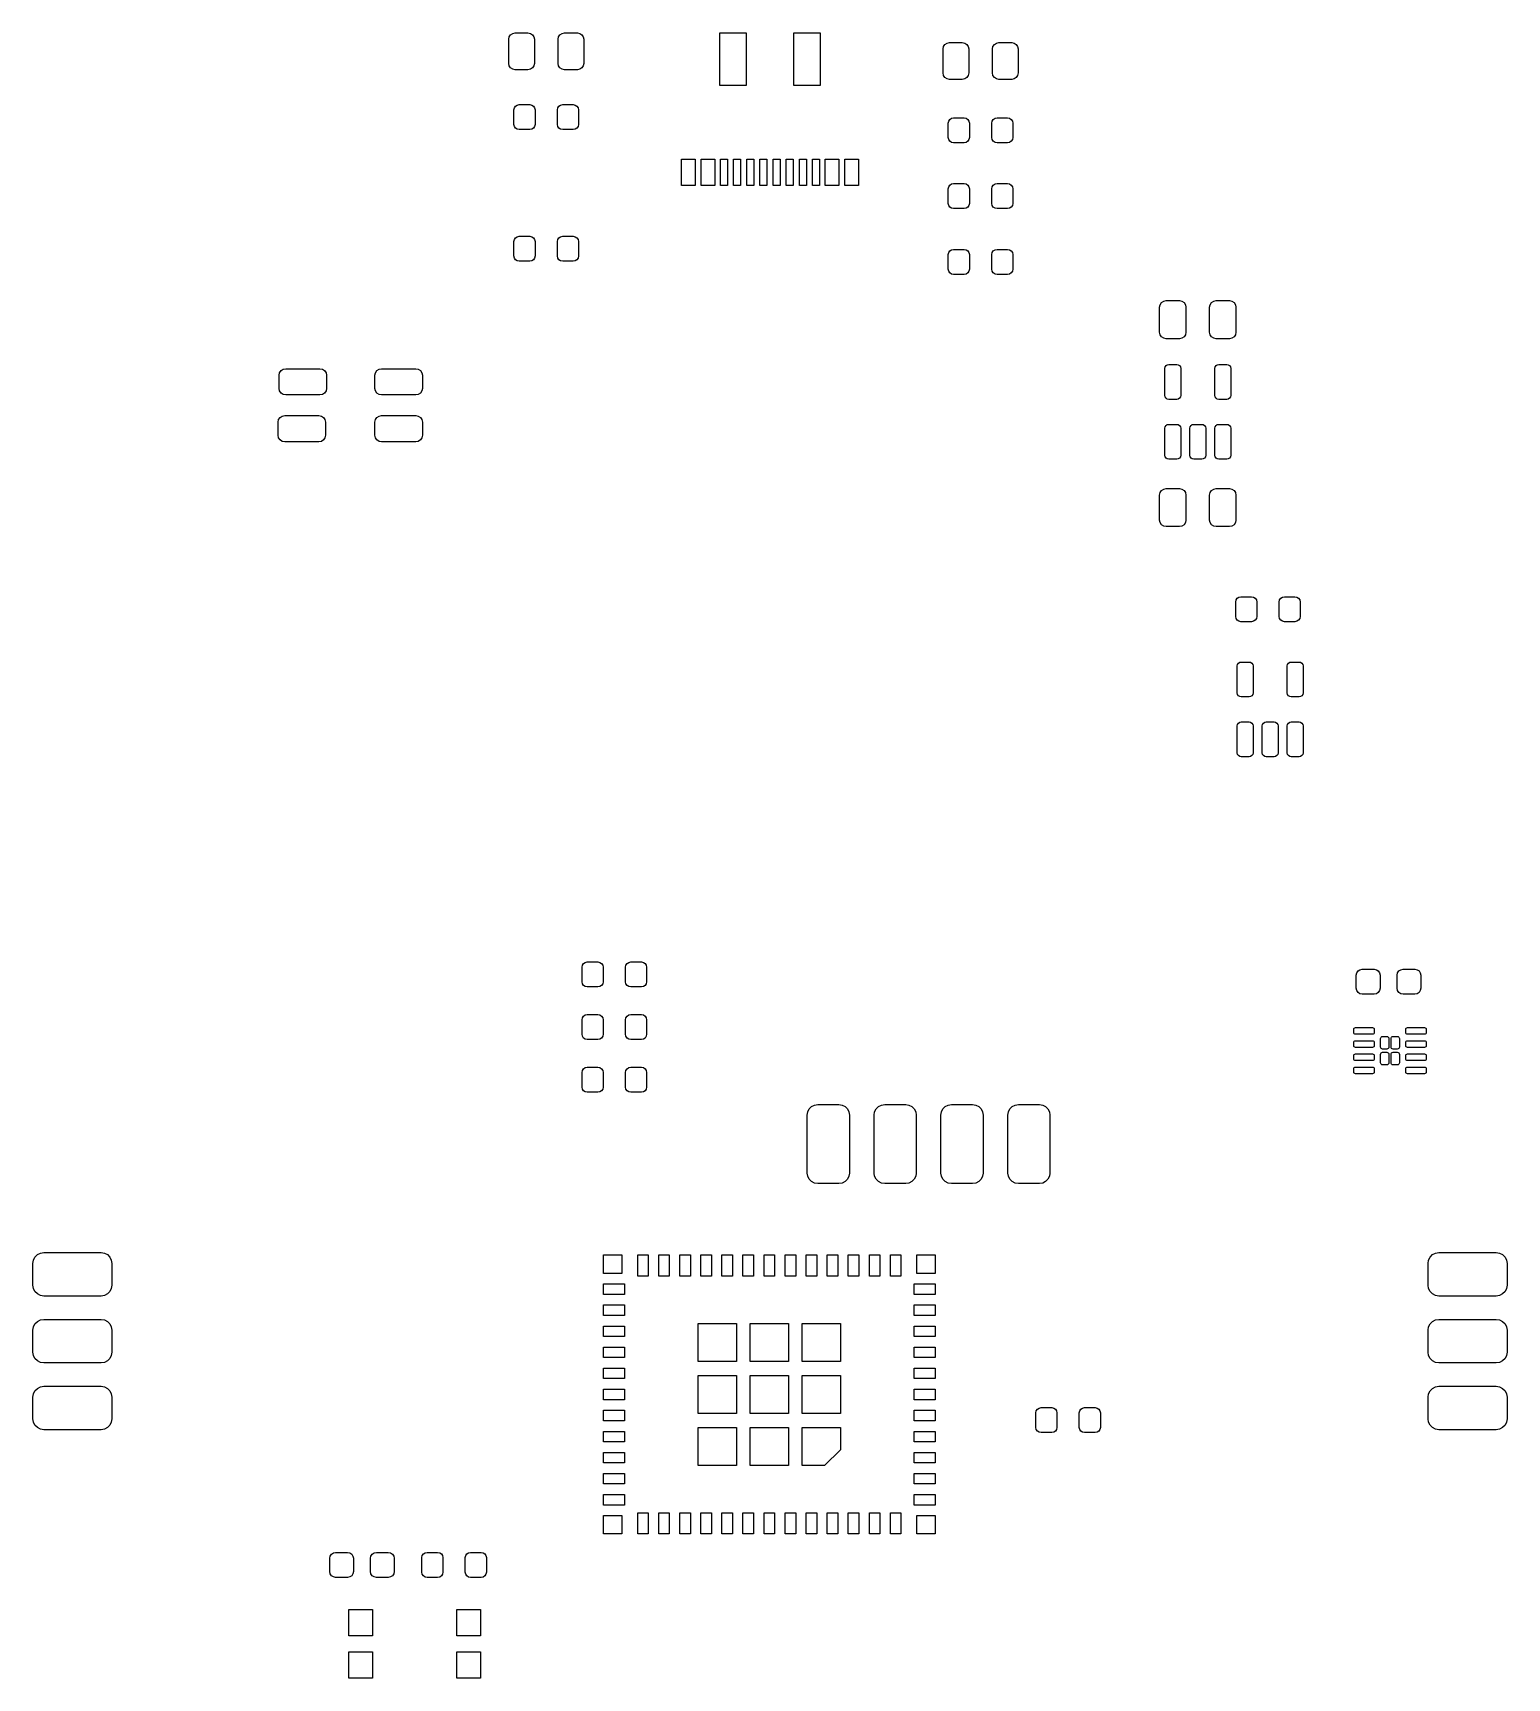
# Model space of a CAD drawing. Extents: x 4.04 to 6.24, y -5.21 to -2.75.
import ezdxf

# ---------------------------------------------------------------- set-up
doc = ezdxf.new("R2010")
doc.units = 0
doc.header["$MEASUREMENT"] = 0
doc.layers.add('BLACK', color=7, linetype='CONTINUOUS')

msp = doc.modelspace()

# ---------------------------------------------------------------- linework, layer by layer
at = {"layer": 'BLACK', "linetype": 'CONTINUOUS'}
for p, q in [((4.747, -2.7576), (4.7478, -2.754)), ((4.7478, -2.754), (4.7499, -2.7508)), ((4.7499, -2.7508), (4.753, -2.7488)), ((4.753, -2.7488), (4.7566, -2.748)), ((4.7566, -2.748), (4.7758, -2.748)), ((4.7758, -2.748), (4.7795, -2.7488)), ((4.7795, -2.7488), (4.7826, -2.7508)), ((4.7826, -2.7508), (4.7847, -2.754)), ((4.7847, -2.754), (4.7854, -2.7576)), ((4.8209, -2.7576), (4.8216, -2.754)), ((4.8216, -2.754), (4.8237, -2.7508)), ((4.8237, -2.7508), (4.8268, -2.7488)), ((4.8268, -2.7488), (4.8305, -2.748)), ((4.8305, -2.748), (4.8497, -2.748)), ((4.8497, -2.748), (4.8533, -2.7488)), ((4.8533, -2.7488), (4.8564, -2.7508)), ((4.8564, -2.7508), (4.8585, -2.754)), ((4.8585, -2.754), (4.8593, -2.7576)), ((5.063, -2.8268), (5.063, -2.748)), ((5.063, -2.748), (5.1024, -2.748)), ((5.1024, -2.748), (5.1024, -2.8268)), ((5.1732, -2.8268), (5.1732, -2.748)), ((5.1732, -2.748), (5.2126, -2.748)), ((5.2126, -2.748), (5.2126, -2.8268)), ((4.747, -2.7936), (4.747, -2.7576)), ((4.7854, -2.7576), (4.7854, -2.7936)), ((4.8209, -2.7936), (4.8209, -2.7576)), ((4.8593, -2.7576), (4.8593, -2.7936)), ((5.3967, -2.772), (5.3974, -2.7684)), ((5.3967, -2.808), (5.3967, -2.772)), ((5.3974, -2.7684), (5.3995, -2.7653)), ((5.3995, -2.7653), (5.4026, -2.7632)), ((5.4026, -2.7632), (5.4062, -2.7624)), ((5.4062, -2.7624), (5.4254, -2.7624)), ((5.4254, -2.7624), (5.4291, -2.7632)), ((5.4291, -2.7632), (5.4322, -2.7653)), ((5.4322, -2.7653), (5.4343, -2.7684)), ((5.4343, -2.7684), (5.435, -2.772)), ((5.435, -2.772), (5.435, -2.808)), ((5.4705, -2.772), (5.4712, -2.7684)), ((5.4705, -2.808), (5.4705, -2.772)), ((5.4712, -2.7684), (5.4733, -2.7653)), ((5.4733, -2.7653), (5.4764, -2.7632)), ((5.4764, -2.7632), (5.4801, -2.7624)), ((5.4801, -2.7624), (5.4993, -2.7624)), ((5.4993, -2.7624), (5.5029, -2.7632)), ((5.5029, -2.7632), (5.506, -2.7653)), ((5.506, -2.7653), (5.5081, -2.7684)), ((5.5081, -2.7684), (5.5089, -2.772)), ((5.5089, -2.772), (5.5089, -2.808)), ((4.7478, -2.7972), (4.747, -2.7936)), ((4.7499, -2.8003), (4.7478, -2.7972)), ((4.753, -2.8024), (4.7499, -2.8003)), ((4.7566, -2.8031), (4.753, -2.8024)), ((4.7758, -2.8031), (4.7566, -2.8031)), ((4.7795, -2.8024), (4.7758, -2.8031)), ((4.7826, -2.8003), (4.7795, -2.8024)), ((4.7847, -2.7972), (4.7826, -2.8003)), ((4.7854, -2.7936), (4.7847, -2.7972)), ((4.8216, -2.7972), (4.8209, -2.7936)), ((4.8237, -2.8003), (4.8216, -2.7972)), ((4.8268, -2.8024), (4.8237, -2.8003)), ((4.8305, -2.8031), (4.8268, -2.8024)), ((4.8497, -2.8031), (4.8305, -2.8031)), ((4.8533, -2.8024), (4.8497, -2.8031)), ((4.8564, -2.8003), (4.8533, -2.8024)), ((4.8585, -2.7972), (4.8564, -2.8003)), ((4.8593, -2.7936), (4.8585, -2.7972)), ((5.1024, -2.8268), (5.063, -2.8268)), ((5.2126, -2.8268), (5.1732, -2.8268)), ((5.3974, -2.8116), (5.3967, -2.808)), ((5.3995, -2.8147), (5.3974, -2.8116)), ((5.4026, -2.8168), (5.3995, -2.8147)), ((5.4062, -2.8176), (5.4026, -2.8168)), ((5.4254, -2.8176), (5.4062, -2.8176)), ((5.4291, -2.8168), (5.4254, -2.8176)), ((5.4322, -2.8147), (5.4291, -2.8168)), ((5.4343, -2.8116), (5.4322, -2.8147)), ((5.435, -2.808), (5.4343, -2.8116)), ((5.4712, -2.8116), (5.4705, -2.808)), ((5.4733, -2.8147), (5.4712, -2.8116)), ((5.4764, -2.8168), (5.4733, -2.8147)), ((5.4801, -2.8176), (5.4764, -2.8168)), ((5.4993, -2.8176), (5.4801, -2.8176)), ((5.5029, -2.8168), (5.4993, -2.8176)), ((5.506, -2.8147), (5.5029, -2.8168)), ((5.5081, -2.8116), (5.506, -2.8147)), ((5.5089, -2.808), (5.5081, -2.8116)), ((4.7549, -2.8632), (4.7555, -2.8602)), ((4.7549, -2.8848), (4.7549, -2.8632)), ((4.7555, -2.8602), (4.7572, -2.8576)), ((4.7572, -2.8576), (4.7598, -2.8559)), ((4.7598, -2.8559), (4.7628, -2.8553)), ((4.7628, -2.8553), (4.7785, -2.8553)), ((4.7785, -2.8553), (4.7816, -2.8559)), ((4.7816, -2.8559), (4.7841, -2.8576)), ((4.7841, -2.8576), (4.7858, -2.8602)), ((4.7858, -2.8602), (4.7864, -2.8632)), ((4.7864, -2.8632), (4.7864, -2.8848)), ((4.8199, -2.8632), (4.8205, -2.8602)), ((4.8199, -2.8848), (4.8199, -2.8632)), ((4.8205, -2.8602), (4.8222, -2.8576)), ((4.8222, -2.8576), (4.8247, -2.8559)), ((4.8247, -2.8559), (4.8278, -2.8553)), ((4.8278, -2.8553), (4.8435, -2.8553)), ((4.8435, -2.8553), (4.8465, -2.8559)), ((4.8465, -2.8559), (4.8491, -2.8576)), ((4.8491, -2.8576), (4.8508, -2.8602)), ((4.8508, -2.8602), (4.8514, -2.8632)), ((4.8514, -2.8632), (4.8514, -2.8848)), ((5.4051, -2.8799), (5.4068, -2.8773)), ((5.4068, -2.8773), (5.4094, -2.8756)), ((5.4094, -2.8756), (5.4124, -2.875)), ((5.4124, -2.875), (5.4281, -2.875)), ((5.4281, -2.875), (5.4312, -2.8756)), ((5.4312, -2.8756), (5.4337, -2.8773)), ((5.4337, -2.8773), (5.4354, -2.8799)), ((5.4701, -2.8799), (5.4718, -2.8773)), ((5.4718, -2.8773), (5.4743, -2.8756)), ((5.4743, -2.8756), (5.4774, -2.875)), ((5.4774, -2.875), (5.4931, -2.875)), ((5.4931, -2.875), (5.4961, -2.8756)), ((5.4961, -2.8756), (5.4987, -2.8773)), ((5.4987, -2.8773), (5.5004, -2.8799)), ((4.7555, -2.8879), (4.7549, -2.8848)), ((4.7572, -2.8904), (4.7555, -2.8879)), ((4.7598, -2.8921), (4.7572, -2.8904)), ((4.7628, -2.8927), (4.7598, -2.8921)), ((4.7785, -2.8927), (4.7628, -2.8927)), ((4.7816, -2.8921), (4.7785, -2.8927)), ((4.7841, -2.8904), (4.7816, -2.8921)), ((4.7858, -2.8879), (4.7841, -2.8904)), ((4.7864, -2.8848), (4.7858, -2.8879)), ((4.8205, -2.8879), (4.8199, -2.8848)), ((4.8222, -2.8904), (4.8205, -2.8879)), ((4.8247, -2.8921), (4.8222, -2.8904)), ((4.8278, -2.8927), (4.8247, -2.8921)), ((4.8435, -2.8927), (4.8278, -2.8927)), ((4.8465, -2.8921), (4.8435, -2.8927)), ((4.8491, -2.8904), (4.8465, -2.8921)), ((4.8508, -2.8879), (4.8491, -2.8904)), ((4.8514, -2.8848), (4.8508, -2.8879)), ((5.4045, -2.8829), (5.4051, -2.8799)), ((5.4045, -2.9045), (5.4045, -2.8829)), ((5.4354, -2.8799), (5.436, -2.8829)), ((5.436, -2.8829), (5.436, -2.9045)), ((5.4695, -2.8829), (5.4701, -2.8799)), ((5.4695, -2.9045), (5.4695, -2.8829)), ((5.5004, -2.8799), (5.501, -2.8829)), ((5.501, -2.8829), (5.501, -2.9045)), ((5.4051, -2.9075), (5.4045, -2.9045)), ((5.4068, -2.9101), (5.4051, -2.9075)), ((5.4094, -2.9118), (5.4068, -2.9101)), ((5.4124, -2.9124), (5.4094, -2.9118)), ((5.4281, -2.9124), (5.4124, -2.9124)), ((5.4312, -2.9118), (5.4281, -2.9124)), ((5.4337, -2.9101), (5.4312, -2.9118)), ((5.4354, -2.9075), (5.4337, -2.9101)), ((5.436, -2.9045), (5.4354, -2.9075)), ((5.4701, -2.9075), (5.4695, -2.9045)), ((5.4718, -2.9101), (5.4701, -2.9075)), ((5.4743, -2.9118), (5.4718, -2.9101)), ((5.4774, -2.9124), (5.4743, -2.9118)), ((5.4931, -2.9124), (5.4774, -2.9124)), ((5.4961, -2.9118), (5.4931, -2.9124)), ((5.4987, -2.9101), (5.4961, -2.9118)), ((5.5004, -2.9075), (5.4987, -2.9101)), ((5.501, -2.9045), (5.5004, -2.9075)), ((5.0055, -2.9764), (5.0055, -2.937)), ((5.0055, -2.937), (5.026, -2.937)), ((5.026, -2.937), (5.026, -2.9764)), ((5.035, -2.9764), (5.035, -2.937)), ((5.035, -2.937), (5.0555, -2.937)), ((5.0555, -2.937), (5.0555, -2.9764)), ((5.0636, -2.9764), (5.0636, -2.937)), ((5.0636, -2.937), (5.0742, -2.937)), ((5.0742, -2.937), (5.0742, -2.9764)), ((5.0833, -2.9764), (5.0833, -2.937)), ((5.0833, -2.937), (5.0939, -2.937)), ((5.0939, -2.937), (5.0939, -2.9764)), ((5.103, -2.9764), (5.103, -2.937)), ((5.103, -2.937), (5.1136, -2.937)), ((5.1136, -2.937), (5.1136, -2.9764)), ((5.1226, -2.9764), (5.1226, -2.937)), ((5.1226, -2.937), (5.1333, -2.937)), ((5.1333, -2.937), (5.1333, -2.9764)), ((5.1423, -2.9764), (5.1423, -2.937)), ((5.1423, -2.937), (5.153, -2.937)), ((5.153, -2.937), (5.153, -2.9764)), ((5.162, -2.9764), (5.162, -2.937)), ((5.162, -2.937), (5.1726, -2.937)), ((5.1726, -2.937), (5.1726, -2.9764)), ((5.1817, -2.9764), (5.1817, -2.937)), ((5.1817, -2.937), (5.1923, -2.937)), ((5.1923, -2.937), (5.1923, -2.9764)), ((5.2014, -2.9764), (5.2014, -2.937)), ((5.2014, -2.937), (5.212, -2.937)), ((5.212, -2.937), (5.212, -2.9764)), ((5.2201, -2.9764), (5.2201, -2.937)), ((5.2201, -2.937), (5.2406, -2.937)), ((5.2406, -2.937), (5.2406, -2.9764)), ((5.2496, -2.9764), (5.2496, -2.937)), ((5.2496, -2.937), (5.2701, -2.937)), ((5.2701, -2.937), (5.2701, -2.9764)), ((5.026, -2.9764), (5.0055, -2.9764)), ((5.0555, -2.9764), (5.035, -2.9764)), ((5.0742, -2.9764), (5.0636, -2.9764)), ((5.0939, -2.9764), (5.0833, -2.9764)), ((5.1136, -2.9764), (5.103, -2.9764)), ((5.1333, -2.9764), (5.1226, -2.9764)), ((5.153, -2.9764), (5.1423, -2.9764)), ((5.1726, -2.9764), (5.162, -2.9764)), ((5.1923, -2.9764), (5.1817, -2.9764)), ((5.212, -2.9764), (5.2014, -2.9764)), ((5.2406, -2.9764), (5.2201, -2.9764)), ((5.2701, -2.9764), (5.2496, -2.9764)), ((5.4051, -2.9783), (5.4068, -2.9757)), ((5.4068, -2.9757), (5.4094, -2.974)), ((5.4094, -2.974), (5.4124, -2.9734)), ((5.4124, -2.9734), (5.4281, -2.9734)), ((5.4281, -2.9734), (5.4312, -2.974)), ((5.4312, -2.974), (5.4337, -2.9757)), ((5.4337, -2.9757), (5.4354, -2.9783)), ((5.4701, -2.9783), (5.4718, -2.9757)), ((5.4718, -2.9757), (5.4743, -2.974)), ((5.4743, -2.974), (5.4774, -2.9734)), ((5.4774, -2.9734), (5.4931, -2.9734)), ((5.4931, -2.9734), (5.4961, -2.974)), ((5.4961, -2.974), (5.4987, -2.9757)), ((5.4987, -2.9757), (5.5004, -2.9783)), ((5.4045, -2.9813), (5.4051, -2.9783)), ((5.4045, -3.003), (5.4045, -2.9813)), ((5.4354, -2.9783), (5.436, -2.9813)), ((5.436, -2.9813), (5.436, -3.003)), ((5.4695, -2.9813), (5.4701, -2.9783)), ((5.4695, -3.003), (5.4695, -2.9813)), ((5.5004, -2.9783), (5.501, -2.9813)), ((5.501, -2.9813), (5.501, -3.003)), ((5.4051, -3.006), (5.4045, -3.003)), ((5.4068, -3.0085), (5.4051, -3.006)), ((5.4094, -3.0102), (5.4068, -3.0085)), ((5.4124, -3.0108), (5.4094, -3.0102)), ((5.4281, -3.0108), (5.4124, -3.0108)), ((5.4312, -3.0102), (5.4281, -3.0108)), ((5.4337, -3.0085), (5.4312, -3.0102)), ((5.4354, -3.006), (5.4337, -3.0085)), ((5.436, -3.003), (5.4354, -3.006)), ((5.4701, -3.006), (5.4695, -3.003)), ((5.4718, -3.0085), (5.4701, -3.006)), ((5.4743, -3.0102), (5.4718, -3.0085)), ((5.4774, -3.0108), (5.4743, -3.0102)), ((5.4931, -3.0108), (5.4774, -3.0108)), ((5.4961, -3.0102), (5.4931, -3.0108)), ((5.4987, -3.0085), (5.4961, -3.0102)), ((5.5004, -3.006), (5.4987, -3.0085)), ((5.501, -3.003), (5.5004, -3.006)), ((4.7549, -3.06), (4.7555, -3.057)), ((4.7549, -3.0817), (4.7549, -3.06)), ((4.7555, -3.057), (4.7572, -3.0545)), ((4.7572, -3.0545), (4.7598, -3.0528)), ((4.7598, -3.0528), (4.7628, -3.0522)), ((4.7628, -3.0522), (4.7785, -3.0522)), ((4.7785, -3.0522), (4.7816, -3.0528)), ((4.7816, -3.0528), (4.7841, -3.0545)), ((4.7841, -3.0545), (4.7858, -3.057)), ((4.7858, -3.057), (4.7864, -3.06)), ((4.7864, -3.06), (4.7864, -3.0817)), ((4.8199, -3.06), (4.8205, -3.057)), ((4.8199, -3.0817), (4.8199, -3.06)), ((4.8205, -3.057), (4.8222, -3.0545)), ((4.8222, -3.0545), (4.8247, -3.0528)), ((4.8247, -3.0528), (4.8278, -3.0522)), ((4.8278, -3.0522), (4.8435, -3.0522)), ((4.8435, -3.0522), (4.8465, -3.0528)), ((4.8465, -3.0528), (4.8491, -3.0545)), ((4.8491, -3.0545), (4.8508, -3.057)), ((4.8508, -3.057), (4.8514, -3.06)), ((4.8514, -3.06), (4.8514, -3.0817)), ((5.4051, -3.0767), (5.4068, -3.0742)), ((5.4068, -3.0742), (5.4094, -3.0724)), ((5.4094, -3.0724), (5.4124, -3.0719)), ((5.4124, -3.0719), (5.4281, -3.0719)), ((5.4281, -3.0719), (5.4312, -3.0724)), ((5.4312, -3.0724), (5.4337, -3.0742)), ((5.4337, -3.0742), (5.4354, -3.0767)), ((5.4701, -3.0767), (5.4718, -3.0742)), ((5.4718, -3.0742), (5.4743, -3.0724)), ((5.4743, -3.0724), (5.4774, -3.0719)), ((5.4774, -3.0719), (5.4931, -3.0719)), ((5.4931, -3.0719), (5.4961, -3.0724)), ((5.4961, -3.0724), (5.4987, -3.0742)), ((5.4987, -3.0742), (5.5004, -3.0767)), ((4.7555, -3.0847), (4.7549, -3.0817)), ((4.7572, -3.0873), (4.7555, -3.0847)), ((4.7598, -3.089), (4.7572, -3.0873)), ((4.7628, -3.0896), (4.7598, -3.089)), ((4.7785, -3.0896), (4.7628, -3.0896)), ((4.7816, -3.089), (4.7785, -3.0896)), ((4.7841, -3.0873), (4.7816, -3.089)), ((4.7858, -3.0847), (4.7841, -3.0873)), ((4.7864, -3.0817), (4.7858, -3.0847)), ((4.8205, -3.0847), (4.8199, -3.0817)), ((4.8222, -3.0873), (4.8205, -3.0847)), ((4.8247, -3.089), (4.8222, -3.0873)), ((4.8278, -3.0896), (4.8247, -3.089)), ((4.8435, -3.0896), (4.8278, -3.0896)), ((4.8465, -3.089), (4.8435, -3.0896)), ((4.8491, -3.0873), (4.8465, -3.089)), ((4.8508, -3.0847), (4.8491, -3.0873)), ((4.8514, -3.0817), (4.8508, -3.0847)), ((5.4045, -3.0797), (5.4051, -3.0767)), ((5.4045, -3.1014), (5.4045, -3.0797)), ((5.4354, -3.0767), (5.436, -3.0797)), ((5.436, -3.0797), (5.436, -3.1014)), ((5.4695, -3.0797), (5.4701, -3.0767)), ((5.4695, -3.1014), (5.4695, -3.0797)), ((5.5004, -3.0767), (5.501, -3.0797)), ((5.501, -3.0797), (5.501, -3.1014)), ((5.4051, -3.1044), (5.4045, -3.1014)), ((5.4068, -3.1069), (5.4051, -3.1044)), ((5.4094, -3.1087), (5.4068, -3.1069)), ((5.4124, -3.1093), (5.4094, -3.1087)), ((5.4281, -3.1093), (5.4124, -3.1093)), ((5.4312, -3.1087), (5.4281, -3.1093)), ((5.4337, -3.1069), (5.4312, -3.1087)), ((5.4354, -3.1044), (5.4337, -3.1069)), ((5.436, -3.1014), (5.4354, -3.1044)), ((5.4701, -3.1044), (5.4695, -3.1014)), ((5.4718, -3.1069), (5.4701, -3.1044)), ((5.4743, -3.1087), (5.4718, -3.1069)), ((5.4774, -3.1093), (5.4743, -3.1087)), ((5.4931, -3.1093), (5.4774, -3.1093)), ((5.4961, -3.1087), (5.4931, -3.1093)), ((5.4987, -3.1069), (5.4961, -3.1087)), ((5.5004, -3.1044), (5.4987, -3.1069)), ((5.501, -3.1014), (5.5004, -3.1044)), ((5.7234, -3.1513), (5.7266, -3.1492)), ((5.7266, -3.1492), (5.7304, -3.1484)), ((5.7304, -3.1484), (5.75, -3.1484)), ((5.75, -3.1484), (5.7538, -3.1492)), ((5.7538, -3.1492), (5.757, -3.1513)), ((5.7982, -3.1513), (5.8014, -3.1492)), ((5.8014, -3.1492), (5.8052, -3.1484)), ((5.8052, -3.1484), (5.8248, -3.1484)), ((5.8248, -3.1484), (5.8286, -3.1492)), ((5.8286, -3.1492), (5.8318, -3.1513)), ((5.7205, -3.1583), (5.7213, -3.1545)), ((5.7205, -3.1957), (5.7205, -3.1583)), ((5.7213, -3.1545), (5.7234, -3.1513)), ((5.757, -3.1513), (5.7591, -3.1545)), ((5.7591, -3.1545), (5.7599, -3.1583)), ((5.7599, -3.1583), (5.7599, -3.1957)), ((5.7953, -3.1583), (5.7961, -3.1545)), ((5.7953, -3.1957), (5.7953, -3.1583)), ((5.7961, -3.1545), (5.7982, -3.1513)), ((5.8318, -3.1513), (5.8339, -3.1545)), ((5.8339, -3.1545), (5.8347, -3.1583)), ((5.8347, -3.1583), (5.8347, -3.1957)), ((5.7213, -3.1995), (5.7205, -3.1957)), ((5.7599, -3.1957), (5.7591, -3.1995)), ((5.7961, -3.1995), (5.7953, -3.1957)), ((5.8347, -3.1957), (5.8339, -3.1995)), ((5.7234, -3.2026), (5.7213, -3.1995)), ((5.7266, -3.2048), (5.7234, -3.2026)), ((5.7304, -3.2055), (5.7266, -3.2048)), ((5.75, -3.2055), (5.7304, -3.2055)), ((5.7538, -3.2048), (5.75, -3.2055)), ((5.757, -3.2026), (5.7538, -3.2048)), ((5.7591, -3.1995), (5.757, -3.2026)), ((5.7982, -3.2026), (5.7961, -3.1995)), ((5.8014, -3.2048), (5.7982, -3.2026)), ((5.8052, -3.2055), (5.8014, -3.2048)), ((5.8248, -3.2055), (5.8052, -3.2055)), ((5.8286, -3.2048), (5.8248, -3.2055)), ((5.8318, -3.2026), (5.8286, -3.2048)), ((5.8339, -3.1995), (5.8318, -3.2026)), ((5.7284, -3.2498), (5.7288, -3.2476)), ((5.7288, -3.2476), (5.7301, -3.2456)), ((5.7301, -3.2456), (5.732, -3.2444)), ((5.732, -3.2444), (5.7343, -3.2439)), ((5.7343, -3.2439), (5.7461, -3.2439)), ((5.7461, -3.2439), (5.7484, -3.2444)), ((5.7484, -3.2444), (5.7503, -3.2456)), ((5.7503, -3.2456), (5.7516, -3.2476)), ((5.7516, -3.2476), (5.752, -3.2498)), ((5.8032, -3.2498), (5.8036, -3.2476)), ((5.8036, -3.2476), (5.8049, -3.2456)), ((5.8049, -3.2456), (5.8068, -3.2444)), ((5.8068, -3.2444), (5.8091, -3.2439)), ((5.8091, -3.2439), (5.8209, -3.2439)), ((5.8209, -3.2439), (5.8232, -3.2444)), ((5.8232, -3.2444), (5.8251, -3.2456)), ((5.8251, -3.2456), (5.8264, -3.2476)), ((5.8264, -3.2476), (5.8268, -3.2498)), ((4.4037, -3.2601), (4.4044, -3.2564)), ((4.4037, -3.2798), (4.4037, -3.2601)), ((4.4044, -3.2564), (4.4066, -3.2532)), ((4.4066, -3.2532), (4.4098, -3.251)), ((4.4098, -3.251), (4.4135, -3.2503)), ((4.4135, -3.2503), (4.4647, -3.2503)), ((4.4647, -3.2503), (4.4685, -3.251)), ((4.4685, -3.251), (4.4717, -3.2532)), ((4.4717, -3.2532), (4.4738, -3.2564)), ((4.4738, -3.2564), (4.4746, -3.2601)), ((4.4746, -3.2601), (4.4746, -3.2798)), ((4.547, -3.2601), (4.5478, -3.2564)), ((4.547, -3.2798), (4.547, -3.2601)), ((4.5478, -3.2564), (4.5499, -3.2532)), ((4.5499, -3.2532), (4.5531, -3.251)), ((4.5531, -3.251), (4.5569, -3.2503)), ((4.5569, -3.2503), (4.608, -3.2503)), ((4.608, -3.2503), (4.6118, -3.251)), ((4.6118, -3.251), (4.615, -3.2532)), ((4.615, -3.2532), (4.6171, -3.2564)), ((4.6171, -3.2564), (4.6179, -3.2601)), ((4.6179, -3.2601), (4.6179, -3.2798)), ((5.7284, -3.2902), (5.7284, -3.2498)), ((5.752, -3.2498), (5.752, -3.2902)), ((5.8032, -3.2902), (5.8032, -3.2498)), ((5.8268, -3.2498), (5.8268, -3.2902)), ((4.4044, -3.2836), (4.4037, -3.2798)), ((4.4066, -3.2868), (4.4044, -3.2836)), ((4.4098, -3.2889), (4.4066, -3.2868)), ((4.4135, -3.2896), (4.4098, -3.2889)), ((4.4647, -3.2896), (4.4135, -3.2896)), ((4.4685, -3.2889), (4.4647, -3.2896)), ((4.4717, -3.2868), (4.4685, -3.2889)), ((4.4738, -3.2836), (4.4717, -3.2868)), ((4.4746, -3.2798), (4.4738, -3.2836)), ((4.5478, -3.2836), (4.547, -3.2798)), ((4.5499, -3.2868), (4.5478, -3.2836)), ((4.5531, -3.2889), (4.5499, -3.2868)), ((4.5569, -3.2896), (4.5531, -3.2889)), ((4.608, -3.2896), (4.5569, -3.2896)), ((4.6118, -3.2889), (4.608, -3.2896)), ((4.615, -3.2868), (4.6118, -3.2889)), ((4.6171, -3.2836), (4.615, -3.2868)), ((4.6179, -3.2798), (4.6171, -3.2836)), ((5.7288, -3.2924), (5.7284, -3.2902)), ((5.7301, -3.2944), (5.7288, -3.2924)), ((5.732, -3.2956), (5.7301, -3.2944)), ((5.7343, -3.2961), (5.732, -3.2956)), ((5.7461, -3.2961), (5.7343, -3.2961)), ((5.7484, -3.2956), (5.7461, -3.2961)), ((5.7503, -3.2944), (5.7484, -3.2956)), ((5.7516, -3.2924), (5.7503, -3.2944)), ((5.752, -3.2902), (5.7516, -3.2924)), ((5.8036, -3.2924), (5.8032, -3.2902)), ((5.8049, -3.2944), (5.8036, -3.2924)), ((5.8068, -3.2956), (5.8049, -3.2944)), ((5.8091, -3.2961), (5.8068, -3.2956)), ((5.8209, -3.2961), (5.8091, -3.2961)), ((5.8232, -3.2956), (5.8209, -3.2961)), ((5.8251, -3.2944), (5.8232, -3.2956)), ((5.8264, -3.2924), (5.8251, -3.2944)), ((5.8268, -3.2902), (5.8264, -3.2924)), ((4.405, -3.3232), (4.4082, -3.3211)), ((4.4082, -3.3211), (4.412, -3.3204)), ((4.412, -3.3204), (4.4631, -3.3204)), ((4.4631, -3.3204), (4.4669, -3.3211)), ((4.4669, -3.3211), (4.4701, -3.3232)), ((4.5499, -3.3232), (4.5531, -3.3211)), ((4.5531, -3.3211), (4.5569, -3.3204)), ((4.5569, -3.3204), (4.608, -3.3204)), ((4.608, -3.3204), (4.6118, -3.3211)), ((4.6118, -3.3211), (4.615, -3.3232)), ((4.4021, -3.3302), (4.4029, -3.3264)), ((4.4021, -3.3499), (4.4021, -3.3302)), ((4.4029, -3.3264), (4.405, -3.3232)), ((4.4701, -3.3232), (4.4722, -3.3264)), ((4.4722, -3.3264), (4.473, -3.3302)), ((4.473, -3.3302), (4.473, -3.3499)), ((4.547, -3.3302), (4.5478, -3.3264)), ((4.547, -3.3499), (4.547, -3.3302)), ((4.5478, -3.3264), (4.5499, -3.3232)), ((4.615, -3.3232), (4.6171, -3.3264)), ((4.6171, -3.3264), (4.6179, -3.3302)), ((4.6179, -3.3302), (4.6179, -3.3499)), ((5.7284, -3.3394), (5.7288, -3.3371)), ((5.7284, -3.3797), (5.7284, -3.3394)), ((5.7288, -3.3371), (5.7301, -3.3352)), ((5.7301, -3.3352), (5.732, -3.3339)), ((5.732, -3.3339), (5.7343, -3.3335)), ((5.7343, -3.3335), (5.7461, -3.3335)), ((5.7461, -3.3335), (5.7484, -3.3339)), ((5.7484, -3.3339), (5.7503, -3.3352)), ((5.7503, -3.3352), (5.7516, -3.3371)), ((5.7516, -3.3371), (5.752, -3.3394)), ((5.752, -3.3394), (5.752, -3.3797)), ((5.7658, -3.3394), (5.7662, -3.3371)), ((5.7658, -3.3797), (5.7658, -3.3394)), ((5.7662, -3.3371), (5.7675, -3.3352)), ((5.7675, -3.3352), (5.7694, -3.3339)), ((5.7694, -3.3339), (5.7717, -3.3335)), ((5.7717, -3.3335), (5.7835, -3.3335)), ((5.7835, -3.3335), (5.7858, -3.3339)), ((5.7858, -3.3339), (5.7877, -3.3352)), ((5.7877, -3.3352), (5.789, -3.3371)), ((5.789, -3.3371), (5.7894, -3.3394)), ((5.7894, -3.3394), (5.7894, -3.3797)), ((5.8032, -3.3394), (5.8036, -3.3371)), ((5.8032, -3.3797), (5.8032, -3.3394)), ((5.8036, -3.3371), (5.8049, -3.3352)), ((5.8049, -3.3352), (5.8068, -3.3339)), ((5.8068, -3.3339), (5.8091, -3.3335)), ((5.8091, -3.3335), (5.8209, -3.3335)), ((5.8209, -3.3335), (5.8232, -3.3339)), ((5.8232, -3.3339), (5.8251, -3.3352)), ((5.8251, -3.3352), (5.8264, -3.3371)), ((5.8264, -3.3371), (5.8268, -3.3394)), ((5.8268, -3.3394), (5.8268, -3.3797)), ((4.4029, -3.3536), (4.4021, -3.3499)), ((4.405, -3.3568), (4.4029, -3.3536)), ((4.4082, -3.359), (4.405, -3.3568)), ((4.412, -3.3597), (4.4082, -3.359)), ((4.4631, -3.3597), (4.412, -3.3597)), ((4.4669, -3.359), (4.4631, -3.3597)), ((4.4701, -3.3568), (4.4669, -3.359)), ((4.4722, -3.3536), (4.4701, -3.3568)), ((4.473, -3.3499), (4.4722, -3.3536)), ((4.5478, -3.3536), (4.547, -3.3499)), ((4.5499, -3.3568), (4.5478, -3.3536)), ((4.5531, -3.359), (4.5499, -3.3568)), ((4.5569, -3.3597), (4.5531, -3.359)), ((4.608, -3.3597), (4.5569, -3.3597)), ((4.6118, -3.359), (4.608, -3.3597)), ((4.615, -3.3568), (4.6118, -3.359)), ((4.6171, -3.3536), (4.615, -3.3568)), ((4.6179, -3.3499), (4.6171, -3.3536)), ((5.7288, -3.382), (5.7284, -3.3797)), ((5.7301, -3.3839), (5.7288, -3.382)), ((5.732, -3.3852), (5.7301, -3.3839)), ((5.7343, -3.3856), (5.732, -3.3852)), ((5.7461, -3.3856), (5.7343, -3.3856)), ((5.7484, -3.3852), (5.7461, -3.3856)), ((5.7503, -3.3839), (5.7484, -3.3852)), ((5.7516, -3.382), (5.7503, -3.3839)), ((5.752, -3.3797), (5.7516, -3.382)), ((5.7662, -3.382), (5.7658, -3.3797)), ((5.7675, -3.3839), (5.7662, -3.382)), ((5.7694, -3.3852), (5.7675, -3.3839)), ((5.7717, -3.3856), (5.7694, -3.3852)), ((5.7835, -3.3856), (5.7717, -3.3856)), ((5.7858, -3.3852), (5.7835, -3.3856)), ((5.7877, -3.3839), (5.7858, -3.3852)), ((5.789, -3.382), (5.7877, -3.3839)), ((5.7894, -3.3797), (5.789, -3.382)), ((5.8036, -3.382), (5.8032, -3.3797)), ((5.8049, -3.3839), (5.8036, -3.382)), ((5.8068, -3.3852), (5.8049, -3.3839)), ((5.8091, -3.3856), (5.8068, -3.3852)), ((5.8209, -3.3856), (5.8091, -3.3856)), ((5.8232, -3.3852), (5.8209, -3.3856)), ((5.8251, -3.3839), (5.8232, -3.3852)), ((5.8264, -3.382), (5.8251, -3.3839)), ((5.8268, -3.3797), (5.8264, -3.382)), ((5.7205, -3.4393), (5.7213, -3.4355)), ((5.7205, -3.4767), (5.7205, -3.4393)), ((5.7213, -3.4355), (5.7234, -3.4323)), ((5.7234, -3.4323), (5.7266, -3.4302)), ((5.7266, -3.4302), (5.7304, -3.4294)), ((5.7304, -3.4294), (5.75, -3.4294)), ((5.75, -3.4294), (5.7538, -3.4302)), ((5.7538, -3.4302), (5.757, -3.4323)), ((5.757, -3.4323), (5.7591, -3.4355)), ((5.7591, -3.4355), (5.7599, -3.4393)), ((5.7599, -3.4393), (5.7599, -3.4767)), ((5.7953, -3.4393), (5.7961, -3.4355)), ((5.7953, -3.4767), (5.7953, -3.4393)), ((5.7961, -3.4355), (5.7982, -3.4323)), ((5.7982, -3.4323), (5.8014, -3.4302)), ((5.8014, -3.4302), (5.8052, -3.4294)), ((5.8052, -3.4294), (5.8248, -3.4294)), ((5.8248, -3.4294), (5.8286, -3.4302)), ((5.8286, -3.4302), (5.8318, -3.4323)), ((5.8318, -3.4323), (5.8339, -3.4355)), ((5.8339, -3.4355), (5.8347, -3.4393)), ((5.8347, -3.4393), (5.8347, -3.4767)), ((5.7213, -3.4805), (5.7205, -3.4767)), ((5.7234, -3.4837), (5.7213, -3.4805)), ((5.7266, -3.4858), (5.7234, -3.4837)), ((5.7304, -3.4865), (5.7266, -3.4858)), ((5.75, -3.4865), (5.7304, -3.4865)), ((5.7538, -3.4858), (5.75, -3.4865)), ((5.757, -3.4837), (5.7538, -3.4858)), ((5.7591, -3.4805), (5.757, -3.4837)), ((5.7599, -3.4767), (5.7591, -3.4805)), ((5.7961, -3.4805), (5.7953, -3.4767)), ((5.7982, -3.4837), (5.7961, -3.4805)), ((5.8014, -3.4858), (5.7982, -3.4837)), ((5.8052, -3.4865), (5.8014, -3.4858)), ((5.8248, -3.4865), (5.8052, -3.4865)), ((5.8286, -3.4858), (5.8248, -3.4865)), ((5.8318, -3.4837), (5.8286, -3.4858)), ((5.8339, -3.4805), (5.8318, -3.4837)), ((5.8347, -3.4767), (5.8339, -3.4805)), ((5.8366, -3.5936), (5.8392, -3.5919)), ((5.8392, -3.5919), (5.8422, -3.5913)), ((5.8422, -3.5913), (5.8579, -3.5913)), ((5.8579, -3.5913), (5.8609, -3.5919)), ((5.8609, -3.5919), (5.8635, -3.5936)), ((5.9016, -3.5936), (5.9041, -3.5919)), ((5.9041, -3.5919), (5.9071, -3.5913)), ((5.9071, -3.5913), (5.9229, -3.5913)), ((5.9229, -3.5913), (5.9259, -3.5919)), ((5.9259, -3.5919), (5.9284, -3.5936)), ((5.8343, -3.5992), (5.8349, -3.5962)), ((5.8343, -3.6208), (5.8343, -3.5992)), ((5.8349, -3.5962), (5.8366, -3.5936)), ((5.8635, -3.5936), (5.8652, -3.5962)), ((5.8652, -3.5962), (5.8658, -3.5992)), ((5.8658, -3.5992), (5.8658, -3.6208)), ((5.8993, -3.5992), (5.8999, -3.5962)), ((5.8993, -3.6208), (5.8993, -3.5992)), ((5.8999, -3.5962), (5.9016, -3.5936)), ((5.9284, -3.5936), (5.9301, -3.5962)), ((5.9301, -3.5962), (5.9307, -3.5992)), ((5.9307, -3.5992), (5.9307, -3.6208)), ((5.8349, -3.6238), (5.8343, -3.6208)), ((5.8366, -3.6264), (5.8349, -3.6238)), ((5.8392, -3.6281), (5.8366, -3.6264)), ((5.8422, -3.6287), (5.8392, -3.6281)), ((5.8579, -3.6287), (5.8422, -3.6287)), ((5.8609, -3.6281), (5.8579, -3.6287)), ((5.8635, -3.6264), (5.8609, -3.6281)), ((5.8652, -3.6238), (5.8635, -3.6264)), ((5.8658, -3.6208), (5.8652, -3.6238)), ((5.8999, -3.6238), (5.8993, -3.6208)), ((5.9016, -3.6264), (5.8999, -3.6238)), ((5.9041, -3.6281), (5.9016, -3.6264)), ((5.9071, -3.6287), (5.9041, -3.6281)), ((5.9229, -3.6287), (5.9071, -3.6287)), ((5.9259, -3.6281), (5.9229, -3.6287)), ((5.9284, -3.6264), (5.9259, -3.6281)), ((5.9301, -3.6238), (5.9284, -3.6264)), ((5.9307, -3.6208), (5.9301, -3.6238)), ((5.8371, -3.6926), (5.8383, -3.6907)), ((5.8383, -3.6907), (5.8403, -3.6894)), ((5.8403, -3.6894), (5.8425, -3.689)), ((5.8425, -3.689), (5.8543, -3.689)), ((5.8543, -3.689), (5.8566, -3.6894)), ((5.8566, -3.6894), (5.8585, -3.6907)), ((5.8585, -3.6907), (5.8598, -3.6926)), ((5.9119, -3.6926), (5.9131, -3.6907)), ((5.9131, -3.6907), (5.9151, -3.6894)), ((5.9151, -3.6894), (5.9173, -3.689)), ((5.9173, -3.689), (5.9291, -3.689)), ((5.9291, -3.689), (5.9314, -3.6894)), ((5.9314, -3.6894), (5.9333, -3.6907)), ((5.9333, -3.6907), (5.9346, -3.6926)), ((5.8366, -3.6949), (5.8371, -3.6926)), ((5.8366, -3.7352), (5.8366, -3.6949)), ((5.8598, -3.6926), (5.8602, -3.6949)), ((5.8602, -3.6949), (5.8602, -3.7352)), ((5.9114, -3.6949), (5.9119, -3.6926)), ((5.9114, -3.7352), (5.9114, -3.6949)), ((5.9346, -3.6926), (5.935, -3.6949)), ((5.935, -3.6949), (5.935, -3.7352)), ((5.8371, -3.7375), (5.8366, -3.7352)), ((5.8383, -3.7394), (5.8371, -3.7375)), ((5.8403, -3.7407), (5.8383, -3.7394)), ((5.8585, -3.7394), (5.8566, -3.7407)), ((5.8598, -3.7375), (5.8585, -3.7394)), ((5.8602, -3.7352), (5.8598, -3.7375)), ((5.9119, -3.7375), (5.9114, -3.7352)), ((5.9131, -3.7394), (5.9119, -3.7375)), ((5.9151, -3.7407), (5.9131, -3.7394)), ((5.9333, -3.7394), (5.9314, -3.7407)), ((5.9346, -3.7375), (5.9333, -3.7394)), ((5.935, -3.7352), (5.9346, -3.7375)), ((5.8425, -3.7411), (5.8403, -3.7407)), ((5.8543, -3.7411), (5.8425, -3.7411)), ((5.8566, -3.7407), (5.8543, -3.7411)), ((5.9173, -3.7411), (5.9151, -3.7407)), ((5.9291, -3.7411), (5.9173, -3.7411)), ((5.9314, -3.7407), (5.9291, -3.7411)), ((5.8366, -3.7844), (5.8371, -3.7822)), ((5.8366, -3.8248), (5.8366, -3.7844)), ((5.8371, -3.7822), (5.8383, -3.7803)), ((5.8383, -3.7803), (5.8403, -3.779)), ((5.8403, -3.779), (5.8425, -3.7785)), ((5.8425, -3.7785), (5.8543, -3.7785)), ((5.8543, -3.7785), (5.8566, -3.779)), ((5.8566, -3.779), (5.8585, -3.7803)), ((5.8585, -3.7803), (5.8598, -3.7822)), ((5.8598, -3.7822), (5.8602, -3.7844)), ((5.8602, -3.7844), (5.8602, -3.8248)), ((5.874, -3.7844), (5.8745, -3.7822)), ((5.874, -3.8248), (5.874, -3.7844)), ((5.8745, -3.7822), (5.8757, -3.7803)), ((5.8757, -3.7803), (5.8777, -3.779)), ((5.8777, -3.779), (5.8799, -3.7785)), ((5.8799, -3.7785), (5.8917, -3.7785)), ((5.8917, -3.7785), (5.894, -3.779)), ((5.894, -3.779), (5.8959, -3.7803)), ((5.8959, -3.7803), (5.8972, -3.7822)), ((5.8972, -3.7822), (5.8976, -3.7844)), ((5.8976, -3.7844), (5.8976, -3.8248)), ((5.9114, -3.7844), (5.9119, -3.7822)), ((5.9114, -3.8248), (5.9114, -3.7844)), ((5.9119, -3.7822), (5.9131, -3.7803)), ((5.9131, -3.7803), (5.9151, -3.779)), ((5.9151, -3.779), (5.9173, -3.7785)), ((5.9173, -3.7785), (5.9291, -3.7785)), ((5.9291, -3.7785), (5.9314, -3.779)), ((5.9314, -3.779), (5.9333, -3.7803)), ((5.9333, -3.7803), (5.9346, -3.7822)), ((5.9346, -3.7822), (5.935, -3.7844)), ((5.935, -3.7844), (5.935, -3.8248)), ((5.8371, -3.8271), (5.8366, -3.8248)), ((5.8383, -3.829), (5.8371, -3.8271)), ((5.8403, -3.8303), (5.8383, -3.829)), ((5.8425, -3.8307), (5.8403, -3.8303)), ((5.8543, -3.8307), (5.8425, -3.8307)), ((5.8566, -3.8303), (5.8543, -3.8307)), ((5.8585, -3.829), (5.8566, -3.8303)), ((5.8598, -3.8271), (5.8585, -3.829)), ((5.8602, -3.8248), (5.8598, -3.8271)), ((5.8745, -3.8271), (5.874, -3.8248)), ((5.8757, -3.829), (5.8745, -3.8271)), ((5.8777, -3.8303), (5.8757, -3.829)), ((5.8799, -3.8307), (5.8777, -3.8303)), ((5.8917, -3.8307), (5.8799, -3.8307)), ((5.894, -3.8303), (5.8917, -3.8307)), ((5.8959, -3.829), (5.894, -3.8303)), ((5.8972, -3.8271), (5.8959, -3.829)), ((5.8976, -3.8248), (5.8972, -3.8271)), ((5.9119, -3.8271), (5.9114, -3.8248)), ((5.9131, -3.829), (5.9119, -3.8271)), ((5.9151, -3.8303), (5.9131, -3.829)), ((5.9173, -3.8307), (5.9151, -3.8303)), ((5.9291, -3.8307), (5.9173, -3.8307)), ((5.9314, -3.8303), (5.9291, -3.8307)), ((5.9333, -3.829), (5.9314, -3.8303)), ((5.9346, -3.8271), (5.9333, -3.829)), ((5.935, -3.8248), (5.9346, -3.8271)), ((4.8568, -4.1454), (4.8574, -4.1424)), ((4.8568, -4.1671), (4.8568, -4.1454)), ((4.8574, -4.1424), (4.8591, -4.1399)), ((4.8591, -4.1399), (4.8616, -4.1382)), ((4.8616, -4.1382), (4.8646, -4.1376)), ((4.8646, -4.1376), (4.8804, -4.1376)), ((4.8804, -4.1376), (4.8834, -4.1382)), ((4.8834, -4.1382), (4.886, -4.1399)), ((4.886, -4.1399), (4.8877, -4.1424)), ((4.8877, -4.1424), (4.8883, -4.1454)), ((4.8883, -4.1454), (4.8883, -4.1671)), ((4.9217, -4.1454), (4.9223, -4.1424)), ((4.9217, -4.1671), (4.9217, -4.1454)), ((4.9223, -4.1424), (4.924, -4.1399)), ((4.924, -4.1399), (4.9266, -4.1382)), ((4.9266, -4.1382), (4.9296, -4.1376)), ((4.9296, -4.1376), (4.9454, -4.1376)), ((4.9454, -4.1376), (4.9484, -4.1382)), ((4.9484, -4.1382), (4.9509, -4.1399)), ((4.9509, -4.1399), (4.9526, -4.1424)), ((4.9526, -4.1424), (4.9532, -4.1454)), ((4.9532, -4.1454), (4.9532, -4.1671)), ((6.0146, -4.1572), (6.0153, -4.1539)), ((6.0146, -4.1769), (6.0146, -4.1572)), ((6.0153, -4.1539), (6.0172, -4.151)), ((6.0172, -4.151), (6.0201, -4.1491)), ((6.0201, -4.1491), (6.0235, -4.1484)), ((6.0235, -4.1484), (6.0412, -4.1484)), ((6.0412, -4.1484), (6.0446, -4.1491)), ((6.0446, -4.1491), (6.0475, -4.151)), ((6.0475, -4.151), (6.0494, -4.1539)), ((6.0494, -4.1539), (6.0501, -4.1572)), ((6.0501, -4.1572), (6.0501, -4.1769)), ((6.0757, -4.1572), (6.0763, -4.1539)), ((6.0757, -4.1769), (6.0757, -4.1572)), ((6.0763, -4.1539), (6.0783, -4.151)), ((6.0783, -4.151), (6.0811, -4.1491)), ((6.0811, -4.1491), (6.0845, -4.1484)), ((6.0845, -4.1484), (6.1022, -4.1484)), ((6.1022, -4.1484), (6.1056, -4.1491)), ((6.1056, -4.1491), (6.1085, -4.151)), ((6.1085, -4.151), (6.1104, -4.1539)), ((6.1104, -4.1539), (6.1111, -4.1572)), ((6.1111, -4.1572), (6.1111, -4.1769)), ((4.8574, -4.1701), (4.8568, -4.1671)), ((4.8591, -4.1727), (4.8574, -4.1701)), ((4.8616, -4.1744), (4.8591, -4.1727)), ((4.8646, -4.175), (4.8616, -4.1744)), ((4.8804, -4.175), (4.8646, -4.175)), ((4.8834, -4.1744), (4.8804, -4.175)), ((4.886, -4.1727), (4.8834, -4.1744)), ((4.8877, -4.1701), (4.886, -4.1727)), ((4.8883, -4.1671), (4.8877, -4.1701)), ((4.9223, -4.1701), (4.9217, -4.1671)), ((4.924, -4.1727), (4.9223, -4.1701)), ((4.9266, -4.1744), (4.924, -4.1727)), ((4.9296, -4.175), (4.9266, -4.1744)), ((4.9454, -4.175), (4.9296, -4.175)), ((4.9484, -4.1744), (4.9454, -4.175)), ((4.9509, -4.1727), (4.9484, -4.1744)), ((4.9526, -4.1701), (4.9509, -4.1727)), ((4.9532, -4.1671), (4.9526, -4.1701)), ((6.0153, -4.1803), (6.0146, -4.1769)), ((6.0172, -4.1832), (6.0153, -4.1803)), ((6.0494, -4.1803), (6.0475, -4.1832)), ((6.0501, -4.1769), (6.0494, -4.1803)), ((6.0763, -4.1803), (6.0757, -4.1769)), ((6.0783, -4.1832), (6.0763, -4.1803)), ((6.1104, -4.1803), (6.1085, -4.1832)), ((6.1111, -4.1769), (6.1104, -4.1803)), ((6.0201, -4.1851), (6.0172, -4.1832)), ((6.0235, -4.1858), (6.0201, -4.1851)), ((6.0412, -4.1858), (6.0235, -4.1858)), ((6.0446, -4.1851), (6.0412, -4.1858)), ((6.0475, -4.1832), (6.0446, -4.1851)), ((6.0811, -4.1851), (6.0783, -4.1832)), ((6.0845, -4.1858), (6.0811, -4.1851)), ((6.1022, -4.1858), (6.0845, -4.1858)), ((6.1056, -4.1851), (6.1022, -4.1858)), ((6.1085, -4.1832), (6.1056, -4.1851)), ((4.8568, -4.2242), (4.8574, -4.2212)), ((4.8568, -4.2458), (4.8568, -4.2242)), ((4.8574, -4.2212), (4.8591, -4.2186)), ((4.8591, -4.2186), (4.8616, -4.2169)), ((4.8616, -4.2169), (4.8646, -4.2163)), ((4.8646, -4.2163), (4.8804, -4.2163)), ((4.8804, -4.2163), (4.8834, -4.2169)), ((4.8834, -4.2169), (4.886, -4.2186)), ((4.886, -4.2186), (4.8877, -4.2212)), ((4.8877, -4.2212), (4.8883, -4.2242)), ((4.8883, -4.2242), (4.8883, -4.2458)), ((4.9217, -4.2242), (4.9223, -4.2212)), ((4.9217, -4.2458), (4.9217, -4.2242)), ((4.9223, -4.2212), (4.924, -4.2186)), ((4.924, -4.2186), (4.9266, -4.2169)), ((4.9266, -4.2169), (4.9296, -4.2163)), ((4.9296, -4.2163), (4.9454, -4.2163)), ((4.9454, -4.2163), (4.9484, -4.2169)), ((4.9484, -4.2169), (4.9509, -4.2186)), ((4.9509, -4.2186), (4.9526, -4.2212)), ((4.9526, -4.2212), (4.9532, -4.2242)), ((4.9532, -4.2242), (4.9532, -4.2458)), ((4.8574, -4.2488), (4.8568, -4.2458)), ((4.8591, -4.2514), (4.8574, -4.2488)), ((4.8616, -4.2531), (4.8591, -4.2514)), ((4.8646, -4.2537), (4.8616, -4.2531)), ((4.8804, -4.2537), (4.8646, -4.2537)), ((4.8834, -4.2531), (4.8804, -4.2537)), ((4.886, -4.2514), (4.8834, -4.2531)), ((4.8877, -4.2488), (4.886, -4.2514)), ((4.8883, -4.2458), (4.8877, -4.2488)), ((4.9223, -4.2488), (4.9217, -4.2458)), ((4.924, -4.2514), (4.9223, -4.2488)), ((4.9266, -4.2531), (4.924, -4.2514)), ((4.9296, -4.2537), (4.9266, -4.2531)), ((4.9454, -4.2537), (4.9296, -4.2537)), ((4.9484, -4.2531), (4.9454, -4.2537)), ((4.9509, -4.2514), (4.9484, -4.2531)), ((4.9526, -4.2488), (4.9509, -4.2514)), ((4.9532, -4.2458), (4.9526, -4.2488)), ((6.0109, -4.2383), (6.0111, -4.2373)), ((6.0109, -4.2432), (6.0109, -4.2383)), ((6.0111, -4.2442), (6.0109, -4.2432)), ((6.0111, -4.2373), (6.0116, -4.2365)), ((6.0116, -4.2449), (6.0111, -4.2442)), ((6.0111, -4.257), (6.0116, -4.2562)), ((6.0116, -4.2365), (6.0124, -4.236)), ((6.0124, -4.2455), (6.0116, -4.2449)), ((6.0116, -4.2562), (6.0124, -4.2557)), ((6.0124, -4.236), (6.0133, -4.2358)), ((6.0133, -4.2457), (6.0124, -4.2455)), ((6.0124, -4.2557), (6.0133, -4.2555)), ((6.0133, -4.2358), (6.0389, -4.2358)), ((6.0389, -4.2457), (6.0133, -4.2457)), ((6.0133, -4.2555), (6.0389, -4.2555)), ((6.0389, -4.2358), (6.0399, -4.236)), ((6.0399, -4.2455), (6.0389, -4.2457)), ((6.0389, -4.2555), (6.0399, -4.2557)), ((6.0399, -4.236), (6.0407, -4.2365)), ((6.0407, -4.2449), (6.0399, -4.2455)), ((6.0399, -4.2557), (6.0407, -4.2562)), ((6.0407, -4.2365), (6.0412, -4.2373)), ((6.0412, -4.2442), (6.0407, -4.2449)), ((6.0407, -4.2562), (6.0412, -4.257)), ((6.0412, -4.2373), (6.0414, -4.2383)), ((6.0414, -4.2432), (6.0412, -4.2442)), ((6.0414, -4.2383), (6.0414, -4.2432)), ((6.0508, -4.2522), (6.0511, -4.251)), ((6.0508, -4.2648), (6.0508, -4.2522)), ((6.0511, -4.251), (6.0517, -4.2499)), ((6.0517, -4.2499), (6.0528, -4.2493)), ((6.0528, -4.2493), (6.054, -4.249)), ((6.054, -4.249), (6.0603, -4.249)), ((6.0603, -4.249), (6.0615, -4.2493)), ((6.0615, -4.2493), (6.0625, -4.2499)), ((6.0625, -4.2499), (6.0632, -4.251)), ((6.0632, -4.251), (6.0634, -4.2522)), ((6.0634, -4.2522), (6.0634, -4.2648)), ((6.0666, -4.2522), (6.0668, -4.251)), ((6.0666, -4.2648), (6.0666, -4.2522)), ((6.0668, -4.251), (6.0675, -4.2499)), ((6.0675, -4.2499), (6.0685, -4.2493)), ((6.0685, -4.2493), (6.0697, -4.249)), ((6.0697, -4.249), (6.076, -4.249)), ((6.076, -4.249), (6.0772, -4.2493)), ((6.0772, -4.2493), (6.0783, -4.2499)), ((6.0783, -4.2499), (6.0789, -4.251)), ((6.0789, -4.251), (6.0792, -4.2522)), ((6.0792, -4.2522), (6.0792, -4.2648)), ((6.0886, -4.2383), (6.0888, -4.2373)), ((6.0886, -4.2432), (6.0886, -4.2383)), ((6.0888, -4.2442), (6.0886, -4.2432)), ((6.0888, -4.2373), (6.0893, -4.2365)), ((6.0893, -4.2449), (6.0888, -4.2442)), ((6.0888, -4.257), (6.0893, -4.2562)), ((6.0893, -4.2365), (6.0901, -4.236)), ((6.0901, -4.2455), (6.0893, -4.2449)), ((6.0893, -4.2562), (6.0901, -4.2557)), ((6.0901, -4.236), (6.0911, -4.2358)), ((6.0911, -4.2457), (6.0901, -4.2455)), ((6.0901, -4.2557), (6.0911, -4.2555)), ((6.0911, -4.2358), (6.1167, -4.2358)), ((6.1167, -4.2457), (6.0911, -4.2457)), ((6.0911, -4.2555), (6.1167, -4.2555)), ((6.1167, -4.2358), (6.1176, -4.236)), ((6.1176, -4.2455), (6.1167, -4.2457)), ((6.1167, -4.2555), (6.1176, -4.2557)), ((6.1176, -4.236), (6.1184, -4.2365)), ((6.1184, -4.2449), (6.1176, -4.2455)), ((6.1176, -4.2557), (6.1184, -4.2562)), ((6.1184, -4.2365), (6.1189, -4.2373)), ((6.1189, -4.2442), (6.1184, -4.2449)), ((6.1184, -4.2562), (6.1189, -4.257)), ((6.1189, -4.2373), (6.1191, -4.2383)), ((6.1191, -4.2432), (6.1189, -4.2442)), ((6.1191, -4.2383), (6.1191, -4.2432)), ((6.0109, -4.258), (6.0111, -4.257)), ((6.0109, -4.2629), (6.0109, -4.258)), ((6.0111, -4.2638), (6.0109, -4.2629)), ((6.0109, -4.2777), (6.0111, -4.2767)), ((6.0109, -4.2826), (6.0109, -4.2777)), ((6.0116, -4.2646), (6.0111, -4.2638)), ((6.0111, -4.2767), (6.0116, -4.2759)), ((6.0124, -4.2652), (6.0116, -4.2646)), ((6.0116, -4.2759), (6.0124, -4.2754)), ((6.0133, -4.2654), (6.0124, -4.2652)), ((6.0124, -4.2754), (6.0133, -4.2752)), ((6.0389, -4.2654), (6.0133, -4.2654)), ((6.0133, -4.2752), (6.0389, -4.2752)), ((6.0399, -4.2652), (6.0389, -4.2654)), ((6.0389, -4.2752), (6.0399, -4.2754)), ((6.0407, -4.2646), (6.0399, -4.2652)), ((6.0399, -4.2754), (6.0407, -4.2759)), ((6.0412, -4.2638), (6.0407, -4.2646)), ((6.0407, -4.2759), (6.0412, -4.2767)), ((6.0412, -4.257), (6.0414, -4.258)), ((6.0414, -4.2629), (6.0412, -4.2638)), ((6.0412, -4.2767), (6.0414, -4.2777)), ((6.0414, -4.258), (6.0414, -4.2629)), ((6.0414, -4.2777), (6.0414, -4.2826)), ((6.0511, -4.266), (6.0508, -4.2648)), ((6.0508, -4.2758), (6.0511, -4.2746)), ((6.0508, -4.2884), (6.0508, -4.2758)), ((6.0517, -4.267), (6.0511, -4.266)), ((6.0511, -4.2746), (6.0517, -4.2736)), ((6.0528, -4.2677), (6.0517, -4.267)), ((6.0517, -4.2736), (6.0528, -4.2729)), ((6.054, -4.2679), (6.0528, -4.2677)), ((6.0528, -4.2729), (6.054, -4.2726)), ((6.0603, -4.2679), (6.054, -4.2679)), ((6.054, -4.2726), (6.0603, -4.2726)), ((6.0615, -4.2677), (6.0603, -4.2679)), ((6.0603, -4.2726), (6.0615, -4.2729)), ((6.0625, -4.267), (6.0615, -4.2677)), ((6.0615, -4.2729), (6.0625, -4.2736)), ((6.0632, -4.266), (6.0625, -4.267)), ((6.0625, -4.2736), (6.0632, -4.2746)), ((6.0634, -4.2648), (6.0632, -4.266)), ((6.0632, -4.2746), (6.0634, -4.2758)), ((6.0634, -4.2758), (6.0634, -4.2884)), ((6.0668, -4.266), (6.0666, -4.2648)), ((6.0666, -4.2758), (6.0668, -4.2746)), ((6.0666, -4.2884), (6.0666, -4.2758)), ((6.0675, -4.267), (6.0668, -4.266)), ((6.0668, -4.2746), (6.0675, -4.2736)), ((6.0685, -4.2677), (6.0675, -4.267)), ((6.0675, -4.2736), (6.0685, -4.2729)), ((6.0697, -4.2679), (6.0685, -4.2677)), ((6.0685, -4.2729), (6.0697, -4.2726)), ((6.076, -4.2679), (6.0697, -4.2679)), ((6.0697, -4.2726), (6.076, -4.2726)), ((6.0772, -4.2677), (6.076, -4.2679)), ((6.076, -4.2726), (6.0772, -4.2729)), ((6.0783, -4.267), (6.0772, -4.2677)), ((6.0772, -4.2729), (6.0783, -4.2736)), ((6.0789, -4.266), (6.0783, -4.267)), ((6.0783, -4.2736), (6.0789, -4.2746)), ((6.0792, -4.2648), (6.0789, -4.266)), ((6.0789, -4.2746), (6.0792, -4.2758)), ((6.0792, -4.2758), (6.0792, -4.2884)), ((6.0886, -4.258), (6.0888, -4.257)), ((6.0886, -4.2629), (6.0886, -4.258)), ((6.0888, -4.2638), (6.0886, -4.2629)), ((6.0886, -4.2777), (6.0888, -4.2767)), ((6.0886, -4.2826), (6.0886, -4.2777)), ((6.0893, -4.2646), (6.0888, -4.2638)), ((6.0888, -4.2767), (6.0893, -4.2759)), ((6.0901, -4.2652), (6.0893, -4.2646)), ((6.0893, -4.2759), (6.0901, -4.2754)), ((6.0911, -4.2654), (6.0901, -4.2652)), ((6.0901, -4.2754), (6.0911, -4.2752)), ((6.1167, -4.2654), (6.0911, -4.2654)), ((6.0911, -4.2752), (6.1167, -4.2752)), ((6.1176, -4.2652), (6.1167, -4.2654)), ((6.1167, -4.2752), (6.1176, -4.2754)), ((6.1184, -4.2646), (6.1176, -4.2652)), ((6.1176, -4.2754), (6.1184, -4.2759)), ((6.1189, -4.2638), (6.1184, -4.2646)), ((6.1184, -4.2759), (6.1189, -4.2767)), ((6.1189, -4.257), (6.1191, -4.258)), ((6.1191, -4.2629), (6.1189, -4.2638)), ((6.1189, -4.2767), (6.1191, -4.2777)), ((6.1191, -4.258), (6.1191, -4.2629)), ((6.1191, -4.2777), (6.1191, -4.2826)), ((4.8568, -4.3029), (4.8574, -4.2999)), ((4.8568, -4.3246), (4.8568, -4.3029)), ((4.8574, -4.2999), (4.8591, -4.2973)), ((4.8591, -4.2973), (4.8616, -4.2956)), ((4.8616, -4.2956), (4.8646, -4.295)), ((4.8646, -4.295), (4.8804, -4.295)), ((4.8804, -4.295), (4.8834, -4.2956)), ((4.8834, -4.2956), (4.886, -4.2973)), ((4.886, -4.2973), (4.8877, -4.2999)), ((4.8877, -4.2999), (4.8883, -4.3029)), ((4.8883, -4.3029), (4.8883, -4.3246)), ((4.9217, -4.3029), (4.9223, -4.2999)), ((4.9217, -4.3246), (4.9217, -4.3029)), ((4.9223, -4.2999), (4.924, -4.2973)), ((4.924, -4.2973), (4.9266, -4.2956)), ((4.9266, -4.2956), (4.9296, -4.295)), ((4.9296, -4.295), (4.9454, -4.295)), ((4.9454, -4.295), (4.9484, -4.2956)), ((4.9484, -4.2956), (4.9509, -4.2973)), ((4.9509, -4.2973), (4.9526, -4.2999)), ((4.9526, -4.2999), (4.9532, -4.3029)), ((4.9532, -4.3029), (4.9532, -4.3246)), ((6.0111, -4.2835), (6.0109, -4.2826)), ((6.0109, -4.2973), (6.0111, -4.2964)), ((6.0109, -4.3023), (6.0109, -4.2973)), ((6.0111, -4.3032), (6.0109, -4.3023)), ((6.0116, -4.2843), (6.0111, -4.2835)), ((6.0111, -4.2964), (6.0116, -4.2956)), ((6.0116, -4.304), (6.0111, -4.3032)), ((6.0124, -4.2849), (6.0116, -4.2843)), ((6.0116, -4.2956), (6.0124, -4.2951)), ((6.0124, -4.3045), (6.0116, -4.304)), ((6.0133, -4.285), (6.0124, -4.2849)), ((6.0124, -4.2951), (6.0133, -4.2949)), ((6.0133, -4.3047), (6.0124, -4.3045)), ((6.0389, -4.285), (6.0133, -4.285)), ((6.0133, -4.2949), (6.0389, -4.2949)), ((6.0389, -4.3047), (6.0133, -4.3047)), ((6.0399, -4.2849), (6.0389, -4.285)), ((6.0389, -4.2949), (6.0399, -4.2951)), ((6.0399, -4.3045), (6.0389, -4.3047)), ((6.0407, -4.2843), (6.0399, -4.2849)), ((6.0399, -4.2951), (6.0407, -4.2956)), ((6.0407, -4.304), (6.0399, -4.3045)), ((6.0412, -4.2835), (6.0407, -4.2843)), ((6.0407, -4.2956), (6.0412, -4.2964)), ((6.0412, -4.3032), (6.0407, -4.304)), ((6.0414, -4.2826), (6.0412, -4.2835)), ((6.0412, -4.2964), (6.0414, -4.2973)), ((6.0414, -4.3023), (6.0412, -4.3032)), ((6.0414, -4.2973), (6.0414, -4.3023)), ((6.0511, -4.2896), (6.0508, -4.2884)), ((6.0517, -4.2906), (6.0511, -4.2896)), ((6.0528, -4.2913), (6.0517, -4.2906)), ((6.054, -4.2915), (6.0528, -4.2913)), ((6.0603, -4.2915), (6.054, -4.2915)), ((6.0615, -4.2913), (6.0603, -4.2915)), ((6.0625, -4.2906), (6.0615, -4.2913)), ((6.0632, -4.2896), (6.0625, -4.2906)), ((6.0634, -4.2884), (6.0632, -4.2896)), ((6.0668, -4.2896), (6.0666, -4.2884)), ((6.0675, -4.2906), (6.0668, -4.2896)), ((6.0685, -4.2913), (6.0675, -4.2906)), ((6.0697, -4.2915), (6.0685, -4.2913)), ((6.076, -4.2915), (6.0697, -4.2915)), ((6.0772, -4.2913), (6.076, -4.2915)), ((6.0783, -4.2906), (6.0772, -4.2913)), ((6.0789, -4.2896), (6.0783, -4.2906)), ((6.0792, -4.2884), (6.0789, -4.2896)), ((6.0888, -4.2835), (6.0886, -4.2826)), ((6.0886, -4.2973), (6.0888, -4.2964)), ((6.0886, -4.3023), (6.0886, -4.2973)), ((6.0888, -4.3032), (6.0886, -4.3023)), ((6.0893, -4.2843), (6.0888, -4.2835)), ((6.0888, -4.2964), (6.0893, -4.2956)), ((6.0893, -4.304), (6.0888, -4.3032)), ((6.0901, -4.2849), (6.0893, -4.2843)), ((6.0893, -4.2956), (6.0901, -4.2951)), ((6.0901, -4.3045), (6.0893, -4.304)), ((6.0911, -4.285), (6.0901, -4.2849)), ((6.0901, -4.2951), (6.0911, -4.2949)), ((6.0911, -4.3047), (6.0901, -4.3045)), ((6.1167, -4.285), (6.0911, -4.285)), ((6.0911, -4.2949), (6.1167, -4.2949)), ((6.1167, -4.3047), (6.0911, -4.3047)), ((6.1176, -4.2849), (6.1167, -4.285)), ((6.1167, -4.2949), (6.1176, -4.2951)), ((6.1176, -4.3045), (6.1167, -4.3047)), ((6.1184, -4.2843), (6.1176, -4.2849)), ((6.1176, -4.2951), (6.1184, -4.2956)), ((6.1184, -4.304), (6.1176, -4.3045)), ((6.1189, -4.2835), (6.1184, -4.2843)), ((6.1184, -4.2956), (6.1189, -4.2964)), ((6.1189, -4.3032), (6.1184, -4.304)), ((6.1191, -4.2826), (6.1189, -4.2835)), ((6.1189, -4.2964), (6.1191, -4.2973)), ((6.1191, -4.3023), (6.1189, -4.3032)), ((6.1191, -4.2973), (6.1191, -4.3023)), ((4.8574, -4.3276), (4.8568, -4.3246)), ((4.8591, -4.3301), (4.8574, -4.3276)), ((4.8616, -4.3318), (4.8591, -4.3301)), ((4.886, -4.3301), (4.8834, -4.3318)), ((4.8877, -4.3276), (4.886, -4.3301)), ((4.8883, -4.3246), (4.8877, -4.3276)), ((4.9223, -4.3276), (4.9217, -4.3246)), ((4.924, -4.3301), (4.9223, -4.3276)), ((4.9266, -4.3318), (4.924, -4.3301)), ((4.9509, -4.3301), (4.9484, -4.3318)), ((4.9526, -4.3276), (4.9509, -4.3301)), ((4.9532, -4.3246), (4.9526, -4.3276)), ((4.8646, -4.3324), (4.8616, -4.3318)), ((4.8804, -4.3324), (4.8646, -4.3324)), ((4.8834, -4.3318), (4.8804, -4.3324)), ((4.9296, -4.3324), (4.9266, -4.3318)), ((4.9454, -4.3324), (4.9296, -4.3324)), ((4.9484, -4.3318), (4.9454, -4.3324)), ((5.1965, -4.3574), (5.2, -4.354)), ((5.2, -4.354), (5.2044, -4.3517)), ((5.2044, -4.3517), (5.2093, -4.3509)), ((5.2093, -4.3509), (5.2407, -4.3509)), ((5.2407, -4.3509), (5.2456, -4.3517)), ((5.2456, -4.3517), (5.25, -4.354)), ((5.25, -4.354), (5.2535, -4.3574)), ((5.2965, -4.3574), (5.3, -4.354)), ((5.3, -4.354), (5.3044, -4.3517)), ((5.3044, -4.3517), (5.3093, -4.3509)), ((5.3093, -4.3509), (5.3407, -4.3509)), ((5.3407, -4.3509), (5.3456, -4.3517)), ((5.3456, -4.3517), (5.35, -4.354)), ((5.35, -4.354), (5.3535, -4.3574)), ((5.3965, -4.3574), (5.4, -4.354)), ((5.4, -4.354), (5.4044, -4.3517)), ((5.4044, -4.3517), (5.4093, -4.3509)), ((5.4093, -4.3509), (5.4407, -4.3509)), ((5.4407, -4.3509), (5.4456, -4.3517)), ((5.4456, -4.3517), (5.45, -4.354)), ((5.45, -4.354), (5.4535, -4.3574)), ((5.4965, -4.3574), (5.5, -4.354)), ((5.5, -4.354), (5.5044, -4.3517)), ((5.5044, -4.3517), (5.5093, -4.3509)), ((5.5093, -4.3509), (5.5407, -4.3509)), ((5.5407, -4.3509), (5.5456, -4.3517)), ((5.5456, -4.3517), (5.55, -4.354)), ((5.55, -4.354), (5.5535, -4.3574)), ((5.1935, -4.3667), (5.1943, -4.3618)), ((5.1935, -4.4533), (5.1935, -4.3667)), ((5.1943, -4.3618), (5.1965, -4.3574)), ((5.2535, -4.3574), (5.2557, -4.3618)), ((5.2557, -4.3618), (5.2565, -4.3667)), ((5.2565, -4.3667), (5.2565, -4.4533)), ((5.2935, -4.3667), (5.2943, -4.3618)), ((5.2935, -4.4533), (5.2935, -4.3667)), ((5.2943, -4.3618), (5.2965, -4.3574)), ((5.3535, -4.3574), (5.3557, -4.3618)), ((5.3557, -4.3618), (5.3565, -4.3667)), ((5.3565, -4.3667), (5.3565, -4.4533)), ((5.3935, -4.3667), (5.3943, -4.3618)), ((5.3935, -4.4533), (5.3935, -4.3667)), ((5.3943, -4.3618), (5.3965, -4.3574)), ((5.4535, -4.3574), (5.4557, -4.3618)), ((5.4557, -4.3618), (5.4565, -4.3667)), ((5.4565, -4.3667), (5.4565, -4.4533)), ((5.4935, -4.3667), (5.4943, -4.3618)), ((5.4935, -4.4533), (5.4935, -4.3667)), ((5.4943, -4.3618), (5.4965, -4.3574)), ((5.5535, -4.3574), (5.5557, -4.3618)), ((5.5557, -4.3618), (5.5565, -4.3667)), ((5.5565, -4.3667), (5.5565, -4.4533)), ((5.1943, -4.4582), (5.1935, -4.4533)), ((5.2565, -4.4533), (5.2557, -4.4582)), ((5.2943, -4.4582), (5.2935, -4.4533)), ((5.3565, -4.4533), (5.3557, -4.4582)), ((5.3943, -4.4582), (5.3935, -4.4533)), ((5.4565, -4.4533), (5.4557, -4.4582)), ((5.4943, -4.4582), (5.4935, -4.4533)), ((5.5565, -4.4533), (5.5557, -4.4582)), ((5.1965, -4.4626), (5.1943, -4.4582)), ((5.2, -4.466), (5.1965, -4.4626)), ((5.2044, -4.4683), (5.2, -4.466)), ((5.2093, -4.4691), (5.2044, -4.4683)), ((5.2407, -4.4691), (5.2093, -4.4691)), ((5.2456, -4.4683), (5.2407, -4.4691)), ((5.25, -4.466), (5.2456, -4.4683)), ((5.2535, -4.4626), (5.25, -4.466)), ((5.2557, -4.4582), (5.2535, -4.4626)), ((5.2965, -4.4626), (5.2943, -4.4582)), ((5.3, -4.466), (5.2965, -4.4626)), ((5.3044, -4.4683), (5.3, -4.466)), ((5.3093, -4.4691), (5.3044, -4.4683)), ((5.3407, -4.4691), (5.3093, -4.4691)), ((5.3456, -4.4683), (5.3407, -4.4691)), ((5.35, -4.466), (5.3456, -4.4683)), ((5.3535, -4.4626), (5.35, -4.466)), ((5.3557, -4.4582), (5.3535, -4.4626)), ((5.3965, -4.4626), (5.3943, -4.4582)), ((5.4, -4.466), (5.3965, -4.4626)), ((5.4044, -4.4683), (5.4, -4.466)), ((5.4093, -4.4691), (5.4044, -4.4683)), ((5.4407, -4.4691), (5.4093, -4.4691)), ((5.4456, -4.4683), (5.4407, -4.4691)), ((5.45, -4.466), (5.4456, -4.4683)), ((5.4535, -4.4626), (5.45, -4.466)), ((5.4557, -4.4582), (5.4535, -4.4626)), ((5.4965, -4.4626), (5.4943, -4.4582)), ((5.5, -4.466), (5.4965, -4.4626)), ((5.5044, -4.4683), (5.5, -4.466)), ((5.5093, -4.4691), (5.5044, -4.4683)), ((5.5407, -4.4691), (5.5093, -4.4691)), ((5.5456, -4.4683), (5.5407, -4.4691)), ((5.55, -4.466), (5.5456, -4.4683)), ((5.5535, -4.4626), (5.55, -4.466)), ((5.5557, -4.4582), (5.5535, -4.4626)), ((4.0385, -4.5789), (4.0421, -4.5753)), ((4.0421, -4.5753), (4.0467, -4.573)), ((4.0467, -4.573), (4.0517, -4.5722)), ((4.0517, -4.5722), (4.1373, -4.5722)), ((4.1373, -4.5722), (4.1423, -4.573)), ((4.1423, -4.573), (4.1468, -4.5753)), ((4.1468, -4.5753), (4.1504, -4.5789)), ((4.8888, -4.6033), (4.8888, -4.5758)), ((4.8888, -4.5758), (4.9163, -4.5758)), ((4.9163, -4.5758), (4.9163, -4.6033)), ((4.94, -4.6073), (4.94, -4.5758)), ((4.94, -4.5758), (4.9557, -4.5758)), ((4.9557, -4.5758), (4.9557, -4.6073)), ((4.9715, -4.6073), (4.9715, -4.5758)), ((4.9715, -4.5758), (4.9872, -4.5758)), ((4.9872, -4.5758), (4.9872, -4.6073)), ((5.003, -4.6073), (5.003, -4.5758)), ((5.003, -4.5758), (5.0187, -4.5758)), ((5.0187, -4.5758), (5.0187, -4.6073)), ((5.0344, -4.6073), (5.0344, -4.5758)), ((5.0344, -4.5758), (5.0502, -4.5758)), ((5.0502, -4.5758), (5.0502, -4.6073)), ((5.0659, -4.6073), (5.0659, -4.5758)), ((5.0659, -4.5758), (5.0817, -4.5758)), ((5.0817, -4.5758), (5.0817, -4.6073)), ((5.0974, -4.6073), (5.0974, -4.5758)), ((5.0974, -4.5758), (5.1132, -4.5758)), ((5.1132, -4.5758), (5.1132, -4.6073)), ((5.1289, -4.6073), (5.1289, -4.5758)), ((5.1289, -4.5758), (5.1447, -4.5758)), ((5.1447, -4.5758), (5.1447, -4.6073)), ((5.1604, -4.6073), (5.1604, -4.5758)), ((5.1604, -4.5758), (5.1762, -4.5758)), ((5.1762, -4.5758), (5.1762, -4.6073)), ((5.1919, -4.6073), (5.1919, -4.5758)), ((5.1919, -4.5758), (5.2077, -4.5758)), ((5.2077, -4.5758), (5.2077, -4.6073)), ((5.2234, -4.6073), (5.2234, -4.5758)), ((5.2234, -4.5758), (5.2392, -4.5758)), ((5.2392, -4.5758), (5.2392, -4.6073)), ((5.2549, -4.6073), (5.2549, -4.5758)), ((5.2549, -4.5758), (5.2707, -4.5758)), ((5.2707, -4.5758), (5.2707, -4.6073)), ((5.2864, -4.6073), (5.2864, -4.5758)), ((5.2864, -4.5758), (5.3022, -4.5758)), ((5.3022, -4.5758), (5.3022, -4.6073)), ((5.3179, -4.6073), (5.3179, -4.5758)), ((5.3179, -4.5758), (5.3337, -4.5758)), ((5.3337, -4.5758), (5.3337, -4.6073)), ((5.3573, -4.6033), (5.3573, -4.5758)), ((5.3573, -4.5758), (5.3848, -4.5758)), ((5.3848, -4.5758), (5.3848, -4.6033)), ((6.1251, -4.5789), (6.1287, -4.5753)), ((6.1287, -4.5753), (6.1333, -4.573)), ((6.1333, -4.573), (6.1383, -4.5722)), ((6.1383, -4.5722), (6.2239, -4.5722)), ((6.2239, -4.5722), (6.2289, -4.573)), ((6.2289, -4.573), (6.2335, -4.5753)), ((6.2335, -4.5753), (6.2371, -4.5789)), ((4.0354, -4.5885), (4.0362, -4.5835)), ((4.0354, -4.621), (4.0354, -4.5885)), ((4.0362, -4.5835), (4.0385, -4.5789)), ((4.1504, -4.5789), (4.1527, -4.5835)), ((4.1527, -4.5835), (4.1535, -4.5885)), ((4.1535, -4.5885), (4.1535, -4.621)), ((6.122, -4.5885), (6.1228, -4.5835)), ((6.122, -4.621), (6.122, -4.5885)), ((6.1228, -4.5835), (6.1251, -4.5789)), ((6.2371, -4.5789), (6.2394, -4.5835)), ((6.2394, -4.5835), (6.2402, -4.5885)), ((6.2402, -4.5885), (6.2402, -4.621)), ((4.0362, -4.626), (4.0354, -4.621)), ((4.0385, -4.6305), (4.0362, -4.626)), ((4.1527, -4.626), (4.1504, -4.6305)), ((4.1535, -4.621), (4.1527, -4.626)), ((4.9163, -4.6033), (4.8888, -4.6033)), ((4.8888, -4.6348), (4.8888, -4.6191)), ((4.8888, -4.6191), (4.9203, -4.6191)), ((4.9203, -4.6191), (4.9203, -4.6348)), ((4.9557, -4.6073), (4.94, -4.6073)), ((4.9872, -4.6073), (4.9715, -4.6073)), ((5.0187, -4.6073), (5.003, -4.6073)), ((5.0502, -4.6073), (5.0344, -4.6073)), ((5.0817, -4.6073), (5.0659, -4.6073)), ((5.1132, -4.6073), (5.0974, -4.6073)), ((5.1447, -4.6073), (5.1289, -4.6073)), ((5.1762, -4.6073), (5.1604, -4.6073)), ((5.2077, -4.6073), (5.1919, -4.6073)), ((5.2392, -4.6073), (5.2234, -4.6073)), ((5.2707, -4.6073), (5.2549, -4.6073)), ((5.3022, -4.6073), (5.2864, -4.6073)), ((5.3337, -4.6073), (5.3179, -4.6073)), ((5.3533, -4.6348), (5.3533, -4.6191)), ((5.3533, -4.6191), (5.3848, -4.6191)), ((5.3848, -4.6033), (5.3573, -4.6033)), ((5.3848, -4.6191), (5.3848, -4.6348)), ((6.1228, -4.626), (6.122, -4.621)), ((6.1251, -4.6305), (6.1228, -4.626)), ((6.2394, -4.626), (6.2371, -4.6305)), ((6.2402, -4.621), (6.2394, -4.626)), ((4.0421, -4.6341), (4.0385, -4.6305)), ((4.0467, -4.6364), (4.0421, -4.6341)), ((4.0517, -4.6372), (4.0467, -4.6364)), ((4.1373, -4.6372), (4.0517, -4.6372)), ((4.1423, -4.6364), (4.1373, -4.6372)), ((4.1468, -4.6341), (4.1423, -4.6364)), ((4.1504, -4.6305), (4.1468, -4.6341)), ((4.9203, -4.6348), (4.8888, -4.6348)), ((4.8888, -4.6663), (4.8888, -4.6506)), ((4.8888, -4.6506), (4.9203, -4.6506)), ((4.9203, -4.6506), (4.9203, -4.6663)), ((5.3848, -4.6348), (5.3533, -4.6348)), ((5.3533, -4.6663), (5.3533, -4.6506)), ((5.3533, -4.6506), (5.3848, -4.6506)), ((5.3848, -4.6506), (5.3848, -4.6663)), ((6.1287, -4.6341), (6.1251, -4.6305)), ((6.1333, -4.6364), (6.1287, -4.6341)), ((6.1383, -4.6372), (6.1333, -4.6364)), ((6.2239, -4.6372), (6.1383, -4.6372)), ((6.2289, -4.6364), (6.2239, -4.6372)), ((6.2335, -4.6341), (6.2289, -4.6364)), ((6.2371, -4.6305), (6.2335, -4.6341)), ((4.0421, -4.6753), (4.0467, -4.673)), ((4.0467, -4.673), (4.0517, -4.6722)), ((4.0517, -4.6722), (4.1373, -4.6722)), ((4.1373, -4.6722), (4.1423, -4.673)), ((4.1423, -4.673), (4.1468, -4.6753)), ((4.9203, -4.6663), (4.8888, -4.6663)), ((5.3848, -4.6663), (5.3533, -4.6663)), ((6.1287, -4.6753), (6.1333, -4.673)), ((6.1333, -4.673), (6.1383, -4.6722)), ((6.1383, -4.6722), (6.2239, -4.6722)), ((6.2239, -4.6722), (6.2289, -4.673)), ((6.2289, -4.673), (6.2335, -4.6753)), ((4.0354, -4.6885), (4.0362, -4.6835)), ((4.0354, -4.721), (4.0354, -4.6885)), ((4.0362, -4.6835), (4.0385, -4.6789)), ((4.0385, -4.6789), (4.0421, -4.6753)), ((4.1468, -4.6753), (4.1504, -4.6789)), ((4.1504, -4.6789), (4.1527, -4.6835)), ((4.1527, -4.6835), (4.1535, -4.6885)), ((4.1535, -4.6885), (4.1535, -4.721)), ((4.8888, -4.6978), (4.8888, -4.6821)), ((4.8888, -4.6821), (4.9203, -4.6821)), ((4.9203, -4.6978), (4.8888, -4.6978)), ((4.9203, -4.6821), (4.9203, -4.6978)), ((5.0305, -4.7352), (5.0305, -4.6781)), ((5.0305, -4.6781), (5.0876, -4.6781)), ((5.0876, -4.6781), (5.0876, -4.7352)), ((5.1083, -4.7352), (5.1083, -4.6781)), ((5.1083, -4.6781), (5.1654, -4.6781)), ((5.1654, -4.6781), (5.1654, -4.7352)), ((5.186, -4.7352), (5.186, -4.6781)), ((5.186, -4.6781), (5.2431, -4.6781)), ((5.2431, -4.6781), (5.2431, -4.7352)), ((5.3533, -4.6978), (5.3533, -4.6821)), ((5.3533, -4.6821), (5.3848, -4.6821)), ((5.3848, -4.6978), (5.3533, -4.6978)), ((5.3848, -4.6821), (5.3848, -4.6978)), ((6.122, -4.6885), (6.1228, -4.6835)), ((6.122, -4.721), (6.122, -4.6885)), ((6.1228, -4.6835), (6.1251, -4.6789)), ((6.1251, -4.6789), (6.1287, -4.6753)), ((6.2335, -4.6753), (6.2371, -4.6789)), ((6.2371, -4.6789), (6.2394, -4.6835)), ((6.2394, -4.6835), (6.2402, -4.6885)), ((6.2402, -4.6885), (6.2402, -4.721)), ((4.0362, -4.726), (4.0354, -4.721)), ((4.1535, -4.721), (4.1527, -4.726)), ((4.8888, -4.7293), (4.8888, -4.7136)), ((4.8888, -4.7136), (4.9203, -4.7136)), ((4.9203, -4.7136), (4.9203, -4.7293)), ((5.3533, -4.7293), (5.3533, -4.7136)), ((5.3533, -4.7136), (5.3848, -4.7136)), ((5.3848, -4.7136), (5.3848, -4.7293)), ((6.1228, -4.726), (6.122, -4.721)), ((6.2402, -4.721), (6.2394, -4.726)), ((4.0385, -4.7305), (4.0362, -4.726)), ((4.0421, -4.7341), (4.0385, -4.7305)), ((4.0467, -4.7364), (4.0421, -4.7341)), ((4.0517, -4.7372), (4.0467, -4.7364)), ((4.1373, -4.7372), (4.0517, -4.7372)), ((4.1423, -4.7364), (4.1373, -4.7372)), ((4.1468, -4.7341), (4.1423, -4.7364)), ((4.1504, -4.7305), (4.1468, -4.7341)), ((4.1527, -4.726), (4.1504, -4.7305)), ((4.9203, -4.7293), (4.8888, -4.7293)), ((4.8888, -4.7608), (4.8888, -4.7451)), ((4.8888, -4.7451), (4.9203, -4.7451)), ((4.9203, -4.7451), (4.9203, -4.7608)), ((5.0876, -4.7352), (5.0305, -4.7352)), ((5.1654, -4.7352), (5.1083, -4.7352)), ((5.2431, -4.7352), (5.186, -4.7352)), ((5.3848, -4.7293), (5.3533, -4.7293)), ((5.3533, -4.7608), (5.3533, -4.7451)), ((5.3533, -4.7451), (5.3848, -4.7451)), ((5.3848, -4.7451), (5.3848, -4.7608)), ((6.1251, -4.7305), (6.1228, -4.726)), ((6.1287, -4.7341), (6.1251, -4.7305)), ((6.1333, -4.7364), (6.1287, -4.7341)), ((6.1383, -4.7372), (6.1333, -4.7364)), ((6.2239, -4.7372), (6.1383, -4.7372)), ((6.2289, -4.7364), (6.2239, -4.7372)), ((6.2335, -4.7341), (6.2289, -4.7364)), ((6.2371, -4.7305), (6.2335, -4.7341)), ((6.2394, -4.726), (6.2371, -4.7305)), ((4.0421, -4.7753), (4.0467, -4.773)), ((4.0467, -4.773), (4.0517, -4.7722)), ((4.0517, -4.7722), (4.1373, -4.7722)), ((4.1373, -4.7722), (4.1423, -4.773)), ((4.1423, -4.773), (4.1468, -4.7753)), ((4.9203, -4.7608), (4.8888, -4.7608)), ((5.0305, -4.813), (5.0305, -4.7559)), ((5.0305, -4.7559), (5.0876, -4.7559)), ((5.0876, -4.7559), (5.0876, -4.813)), ((5.1083, -4.813), (5.1083, -4.7559)), ((5.1083, -4.7559), (5.1654, -4.7559)), ((5.1654, -4.7559), (5.1654, -4.813)), ((5.186, -4.813), (5.186, -4.7559)), ((5.186, -4.7559), (5.2431, -4.7559)), ((5.2431, -4.7559), (5.2431, -4.813)), ((5.3848, -4.7608), (5.3533, -4.7608)), ((6.1287, -4.7753), (6.1333, -4.773)), ((6.1333, -4.773), (6.1383, -4.7722)), ((6.1383, -4.7722), (6.2239, -4.7722)), ((6.2239, -4.7722), (6.2289, -4.773)), ((6.2289, -4.773), (6.2335, -4.7753)), ((4.0354, -4.7885), (4.0362, -4.7835)), ((4.0354, -4.821), (4.0354, -4.7885)), ((4.0362, -4.7835), (4.0385, -4.7789)), ((4.0385, -4.7789), (4.0421, -4.7753)), ((4.1468, -4.7753), (4.1504, -4.7789)), ((4.1504, -4.7789), (4.1527, -4.7835)), ((4.1527, -4.7835), (4.1535, -4.7885)), ((4.1535, -4.7885), (4.1535, -4.821)), ((4.8888, -4.7923), (4.8888, -4.7766)), ((4.8888, -4.7766), (4.9203, -4.7766)), ((4.9203, -4.7923), (4.8888, -4.7923)), ((4.9203, -4.7766), (4.9203, -4.7923)), ((5.3533, -4.7923), (5.3533, -4.7766)), ((5.3533, -4.7766), (5.3848, -4.7766)), ((5.3848, -4.7923), (5.3533, -4.7923)), ((5.3848, -4.7766), (5.3848, -4.7923)), ((6.122, -4.7885), (6.1228, -4.7835)), ((6.122, -4.821), (6.122, -4.7885)), ((6.1228, -4.7835), (6.1251, -4.7789)), ((6.1251, -4.7789), (6.1287, -4.7753)), ((6.2335, -4.7753), (6.2371, -4.7789)), ((6.2371, -4.7789), (6.2394, -4.7835)), ((6.2394, -4.7835), (6.2402, -4.7885)), ((6.2402, -4.7885), (6.2402, -4.821)), ((4.0362, -4.826), (4.0354, -4.821)), ((4.1535, -4.821), (4.1527, -4.826)), ((4.8888, -4.8238), (4.8888, -4.8081)), ((4.8888, -4.8081), (4.9203, -4.8081)), ((4.9203, -4.8081), (4.9203, -4.8238)), ((5.0876, -4.813), (5.0305, -4.813)), ((5.1654, -4.813), (5.1083, -4.813)), ((5.2431, -4.813), (5.186, -4.813)), ((5.3533, -4.8238), (5.3533, -4.8081)), ((5.3533, -4.8081), (5.3848, -4.8081)), ((5.3848, -4.8081), (5.3848, -4.8238)), ((5.5354, -4.812), (5.536, -4.809)), ((5.5354, -4.8337), (5.5354, -4.812)), ((5.536, -4.809), (5.5377, -4.8064)), ((5.5377, -4.8064), (5.5403, -4.8047)), ((5.5403, -4.8047), (5.5433, -4.8041)), ((5.5433, -4.8041), (5.5591, -4.8041)), ((5.5591, -4.8041), (5.5621, -4.8047)), ((5.5621, -4.8047), (5.5646, -4.8064)), ((5.5646, -4.8064), (5.5663, -4.809)), ((5.5663, -4.809), (5.5669, -4.812)), ((5.5669, -4.812), (5.5669, -4.8337)), ((5.6004, -4.812), (5.601, -4.809)), ((5.6004, -4.8337), (5.6004, -4.812)), ((5.601, -4.809), (5.6027, -4.8064)), ((5.6027, -4.8064), (5.6053, -4.8047)), ((5.6053, -4.8047), (5.6083, -4.8041)), ((5.6083, -4.8041), (5.624, -4.8041)), ((5.624, -4.8041), (5.627, -4.8047)), ((5.627, -4.8047), (5.6296, -4.8064)), ((5.6296, -4.8064), (5.6313, -4.809)), ((5.6313, -4.809), (5.6319, -4.812)), ((5.6319, -4.812), (5.6319, -4.8337)), ((6.1228, -4.826), (6.122, -4.821)), ((6.2402, -4.821), (6.2394, -4.826)), ((4.0385, -4.8305), (4.0362, -4.826)), ((4.0421, -4.8341), (4.0385, -4.8305)), ((4.0467, -4.8364), (4.0421, -4.8341)), ((4.0517, -4.8372), (4.0467, -4.8364)), ((4.1373, -4.8372), (4.0517, -4.8372)), ((4.1423, -4.8364), (4.1373, -4.8372)), ((4.1468, -4.8341), (4.1423, -4.8364)), ((4.1504, -4.8305), (4.1468, -4.8341)), ((4.1527, -4.826), (4.1504, -4.8305)), ((4.9203, -4.8238), (4.8888, -4.8238)), ((4.8888, -4.8553), (4.8888, -4.8396)), ((4.8888, -4.8396), (4.9203, -4.8396)), ((4.9203, -4.8396), (4.9203, -4.8553)), ((5.0305, -4.8907), (5.0305, -4.8337)), ((5.0305, -4.8337), (5.0876, -4.8337)), ((5.0876, -4.8337), (5.0876, -4.8907)), ((5.1083, -4.8907), (5.1083, -4.8337)), ((5.1083, -4.8337), (5.1654, -4.8337)), ((5.1654, -4.8337), (5.1654, -4.8907)), ((5.186, -4.8907), (5.186, -4.8337)), ((5.186, -4.8337), (5.2431, -4.8337)), ((5.2431, -4.8337), (5.2431, -4.8671)), ((5.3848, -4.8238), (5.3533, -4.8238)), ((5.3533, -4.8553), (5.3533, -4.8396)), ((5.3533, -4.8396), (5.3848, -4.8396)), ((5.3848, -4.8396), (5.3848, -4.8553)), ((5.536, -4.8367), (5.5354, -4.8337)), ((5.5377, -4.8392), (5.536, -4.8367)), ((5.5403, -4.8409), (5.5377, -4.8392)), ((5.5433, -4.8415), (5.5403, -4.8409)), ((5.5591, -4.8415), (5.5433, -4.8415)), ((5.5621, -4.8409), (5.5591, -4.8415)), ((5.5646, -4.8392), (5.5621, -4.8409)), ((5.5663, -4.8367), (5.5646, -4.8392)), ((5.5669, -4.8337), (5.5663, -4.8367)), ((5.601, -4.8367), (5.6004, -4.8337)), ((5.6027, -4.8392), (5.601, -4.8367)), ((5.6053, -4.8409), (5.6027, -4.8392)), ((5.6083, -4.8415), (5.6053, -4.8409)), ((5.624, -4.8415), (5.6083, -4.8415)), ((5.627, -4.8409), (5.624, -4.8415)), ((5.6296, -4.8392), (5.627, -4.8409)), ((5.6313, -4.8367), (5.6296, -4.8392)), ((5.6319, -4.8337), (5.6313, -4.8367)), ((6.1251, -4.8305), (6.1228, -4.826)), ((6.1287, -4.8341), (6.1251, -4.8305)), ((6.1333, -4.8364), (6.1287, -4.8341)), ((6.1383, -4.8372), (6.1333, -4.8364)), ((6.2239, -4.8372), (6.1383, -4.8372)), ((6.2289, -4.8364), (6.2239, -4.8372)), ((6.2335, -4.8341), (6.2289, -4.8364)), ((6.2371, -4.8305), (6.2335, -4.8341)), ((6.2394, -4.826), (6.2371, -4.8305)), ((4.9203, -4.8553), (4.8888, -4.8553)), ((4.8888, -4.8868), (4.8888, -4.8711)), ((4.8888, -4.8711), (4.9203, -4.8711)), ((4.9203, -4.8711), (4.9203, -4.8868)), ((5.2431, -4.8671), (5.2195, -4.8907)), ((5.3848, -4.8553), (5.3533, -4.8553)), ((5.3533, -4.8868), (5.3533, -4.8711)), ((5.3533, -4.8711), (5.3848, -4.8711)), ((5.3848, -4.8711), (5.3848, -4.8868)), ((4.9203, -4.8868), (4.8888, -4.8868)), ((5.0876, -4.8907), (5.0305, -4.8907)), ((5.1654, -4.8907), (5.1083, -4.8907)), ((5.2195, -4.8907), (5.186, -4.8907)), ((5.3848, -4.8868), (5.3533, -4.8868)), ((4.8888, -4.9183), (4.8888, -4.9026)), ((4.8888, -4.9026), (4.9203, -4.9026)), ((4.9203, -4.9183), (4.8888, -4.9183)), ((4.9203, -4.9026), (4.9203, -4.9183)), ((5.3533, -4.9183), (5.3533, -4.9026)), ((5.3533, -4.9026), (5.3848, -4.9026)), ((5.3848, -4.9183), (5.3533, -4.9183)), ((5.3848, -4.9026), (5.3848, -4.9183)), ((4.8888, -4.9498), (4.8888, -4.9341)), ((4.8888, -4.9341), (4.9203, -4.9341)), ((4.9203, -4.9341), (4.9203, -4.9498)), ((5.3533, -4.9498), (5.3533, -4.9341)), ((5.3533, -4.9341), (5.3848, -4.9341)), ((5.3848, -4.9341), (5.3848, -4.9498)), ((4.9203, -4.9498), (4.8888, -4.9498)), ((4.8888, -4.9931), (4.8888, -4.9656)), ((4.8888, -4.9656), (4.9163, -4.9656)), ((4.9163, -4.9656), (4.9163, -4.9931)), ((4.94, -4.9931), (4.94, -4.9616)), ((4.94, -4.9616), (4.9557, -4.9616)), ((4.9557, -4.9616), (4.9557, -4.9931)), ((4.9715, -4.9931), (4.9715, -4.9616)), ((4.9715, -4.9616), (4.9872, -4.9616)), ((4.9872, -4.9616), (4.9872, -4.9931)), ((5.003, -4.9931), (5.003, -4.9616)), ((5.003, -4.9616), (5.0187, -4.9616)), ((5.0187, -4.9616), (5.0187, -4.9931)), ((5.0344, -4.9931), (5.0344, -4.9616)), ((5.0344, -4.9616), (5.0502, -4.9616)), ((5.0502, -4.9616), (5.0502, -4.9931)), ((5.0659, -4.9931), (5.0659, -4.9616)), ((5.0659, -4.9616), (5.0817, -4.9616)), ((5.0817, -4.9616), (5.0817, -4.9931)), ((5.0974, -4.9931), (5.0974, -4.9616)), ((5.0974, -4.9616), (5.1132, -4.9616)), ((5.1132, -4.9616), (5.1132, -4.9931)), ((5.1289, -4.9931), (5.1289, -4.9616)), ((5.1289, -4.9616), (5.1447, -4.9616)), ((5.1447, -4.9616), (5.1447, -4.9931)), ((5.1604, -4.9931), (5.1604, -4.9616)), ((5.1604, -4.9616), (5.1762, -4.9616)), ((5.1762, -4.9616), (5.1762, -4.9931)), ((5.1919, -4.9931), (5.1919, -4.9616)), ((5.1919, -4.9616), (5.2077, -4.9616)), ((5.2077, -4.9616), (5.2077, -4.9931)), ((5.2234, -4.9931), (5.2234, -4.9616)), ((5.2234, -4.9616), (5.2392, -4.9616)), ((5.2392, -4.9616), (5.2392, -4.9931)), ((5.2549, -4.9931), (5.2549, -4.9616)), ((5.2549, -4.9616), (5.2707, -4.9616)), ((5.2707, -4.9616), (5.2707, -4.9931)), ((5.2864, -4.9931), (5.2864, -4.9616)), ((5.2864, -4.9616), (5.3022, -4.9616)), ((5.3022, -4.9616), (5.3022, -4.9931)), ((5.3179, -4.9931), (5.3179, -4.9616)), ((5.3179, -4.9616), (5.3337, -4.9616)), ((5.3337, -4.9616), (5.3337, -4.9931)), ((5.3848, -4.9498), (5.3533, -4.9498)), ((5.3573, -4.9931), (5.3573, -4.9656)), ((5.3573, -4.9656), (5.3848, -4.9656)), ((5.3848, -4.9656), (5.3848, -4.9931)), ((4.9163, -4.9931), (4.8888, -4.9931)), ((4.9557, -4.9931), (4.94, -4.9931)), ((4.9872, -4.9931), (4.9715, -4.9931)), ((5.0187, -4.9931), (5.003, -4.9931)), ((5.0502, -4.9931), (5.0344, -4.9931)), ((5.0817, -4.9931), (5.0659, -4.9931)), ((5.1132, -4.9931), (5.0974, -4.9931)), ((5.1447, -4.9931), (5.1289, -4.9931)), ((5.1762, -4.9931), (5.1604, -4.9931)), ((5.2077, -4.9931), (5.1919, -4.9931)), ((5.2392, -4.9931), (5.2234, -4.9931)), ((5.2707, -4.9931), (5.2549, -4.9931)), ((5.3022, -4.9931), (5.2864, -4.9931)), ((5.3337, -4.9931), (5.3179, -4.9931)), ((5.3848, -4.9931), (5.3573, -4.9931)), ((4.4793, -5.0295), (4.48, -5.0261)), ((4.4793, -5.0492), (4.4793, -5.0295)), ((4.48, -5.0261), (4.4819, -5.0233)), ((4.4819, -5.0233), (4.4848, -5.0213)), ((4.4848, -5.0213), (4.4882, -5.0207)), ((4.4882, -5.0207), (4.5059, -5.0207)), ((4.5059, -5.0207), (4.5093, -5.0213)), ((4.5093, -5.0213), (4.5122, -5.0233)), ((4.5122, -5.0233), (4.5141, -5.0261)), ((4.5141, -5.0261), (4.5148, -5.0295)), ((4.5148, -5.0295), (4.5148, -5.0492)), ((4.5404, -5.0295), (4.541, -5.0261)), ((4.5404, -5.0492), (4.5404, -5.0295)), ((4.541, -5.0261), (4.5429, -5.0233)), ((4.5429, -5.0233), (4.5458, -5.0213)), ((4.5458, -5.0213), (4.5492, -5.0207)), ((4.5492, -5.0207), (4.5669, -5.0207)), ((4.5669, -5.0207), (4.5703, -5.0213)), ((4.5703, -5.0213), (4.5732, -5.0233)), ((4.5732, -5.0233), (4.5751, -5.0261)), ((4.5751, -5.0261), (4.5758, -5.0295)), ((4.5758, -5.0295), (4.5758, -5.0492)), ((4.6171, -5.0285), (4.6177, -5.0255)), ((4.6171, -5.0502), (4.6171, -5.0285)), ((4.6177, -5.0255), (4.6194, -5.023)), ((4.6194, -5.023), (4.622, -5.0213)), ((4.622, -5.0213), (4.625, -5.0207)), ((4.625, -5.0207), (4.6407, -5.0207)), ((4.6407, -5.0207), (4.6438, -5.0213)), ((4.6438, -5.0213), (4.6463, -5.023)), ((4.6463, -5.023), (4.648, -5.0255)), ((4.648, -5.0255), (4.6486, -5.0285)), ((4.6486, -5.0285), (4.6486, -5.0502)), ((4.6821, -5.0285), (4.6827, -5.0255)), ((4.6821, -5.0502), (4.6821, -5.0285)), ((4.6827, -5.0255), (4.6844, -5.023)), ((4.6844, -5.023), (4.6869, -5.0213)), ((4.6869, -5.0213), (4.69, -5.0207)), ((4.69, -5.0207), (4.7057, -5.0207)), ((4.7057, -5.0207), (4.7087, -5.0213)), ((4.7087, -5.0213), (4.7113, -5.023)), ((4.7113, -5.023), (4.713, -5.0255)), ((4.713, -5.0255), (4.7136, -5.0285)), ((4.7136, -5.0285), (4.7136, -5.0502)), ((4.48, -5.0526), (4.4793, -5.0492)), ((4.4819, -5.0555), (4.48, -5.0526)), ((4.4848, -5.0574), (4.4819, -5.0555)), ((4.4882, -5.0581), (4.4848, -5.0574)), ((4.5059, -5.0581), (4.4882, -5.0581)), ((4.5093, -5.0574), (4.5059, -5.0581)), ((4.5122, -5.0555), (4.5093, -5.0574)), ((4.5141, -5.0526), (4.5122, -5.0555)), ((4.5148, -5.0492), (4.5141, -5.0526)), ((4.541, -5.0526), (4.5404, -5.0492)), ((4.5429, -5.0555), (4.541, -5.0526)), ((4.5458, -5.0574), (4.5429, -5.0555)), ((4.5492, -5.0581), (4.5458, -5.0574)), ((4.5669, -5.0581), (4.5492, -5.0581)), ((4.5703, -5.0574), (4.5669, -5.0581)), ((4.5732, -5.0555), (4.5703, -5.0574)), ((4.5751, -5.0526), (4.5732, -5.0555)), ((4.5758, -5.0492), (4.5751, -5.0526)), ((4.6177, -5.0532), (4.6171, -5.0502)), ((4.6194, -5.0558), (4.6177, -5.0532)), ((4.622, -5.0575), (4.6194, -5.0558)), ((4.625, -5.0581), (4.622, -5.0575)), ((4.6407, -5.0581), (4.625, -5.0581)), ((4.6438, -5.0575), (4.6407, -5.0581)), ((4.6463, -5.0558), (4.6438, -5.0575)), ((4.648, -5.0532), (4.6463, -5.0558)), ((4.6486, -5.0502), (4.648, -5.0532)), ((4.6827, -5.0532), (4.6821, -5.0502)), ((4.6844, -5.0558), (4.6827, -5.0532)), ((4.6869, -5.0575), (4.6844, -5.0558)), ((4.69, -5.0581), (4.6869, -5.0575)), ((4.7057, -5.0581), (4.69, -5.0581)), ((4.7087, -5.0575), (4.7057, -5.0581)), ((4.7113, -5.0558), (4.7087, -5.0575)), ((4.713, -5.0532), (4.7113, -5.0558)), ((4.7136, -5.0502), (4.713, -5.0532)), ((4.5079, -5.1457), (4.5079, -5.1063)), ((4.5079, -5.1063), (4.5433, -5.1063)), ((4.5433, -5.1063), (4.5433, -5.1457)), ((4.6693, -5.1457), (4.6693, -5.1063)), ((4.6693, -5.1063), (4.7047, -5.1063)), ((4.7047, -5.1063), (4.7047, -5.1457)), ((4.5433, -5.1457), (4.5079, -5.1457)), ((4.7047, -5.1457), (4.6693, -5.1457)), ((4.5079, -5.2087), (4.5079, -5.1693)), ((4.5079, -5.1693), (4.5433, -5.1693)), ((4.5433, -5.1693), (4.5433, -5.2087)), ((4.6693, -5.2087), (4.6693, -5.1693)), ((4.6693, -5.1693), (4.7047, -5.1693)), ((4.7047, -5.1693), (4.7047, -5.2087)), ((4.5433, -5.2087), (4.5079, -5.2087)), ((4.7047, -5.2087), (4.6693, -5.2087))]:
    msp.add_line(p, q, dxfattribs=at)

doc.saveas('drawing.dxf')
